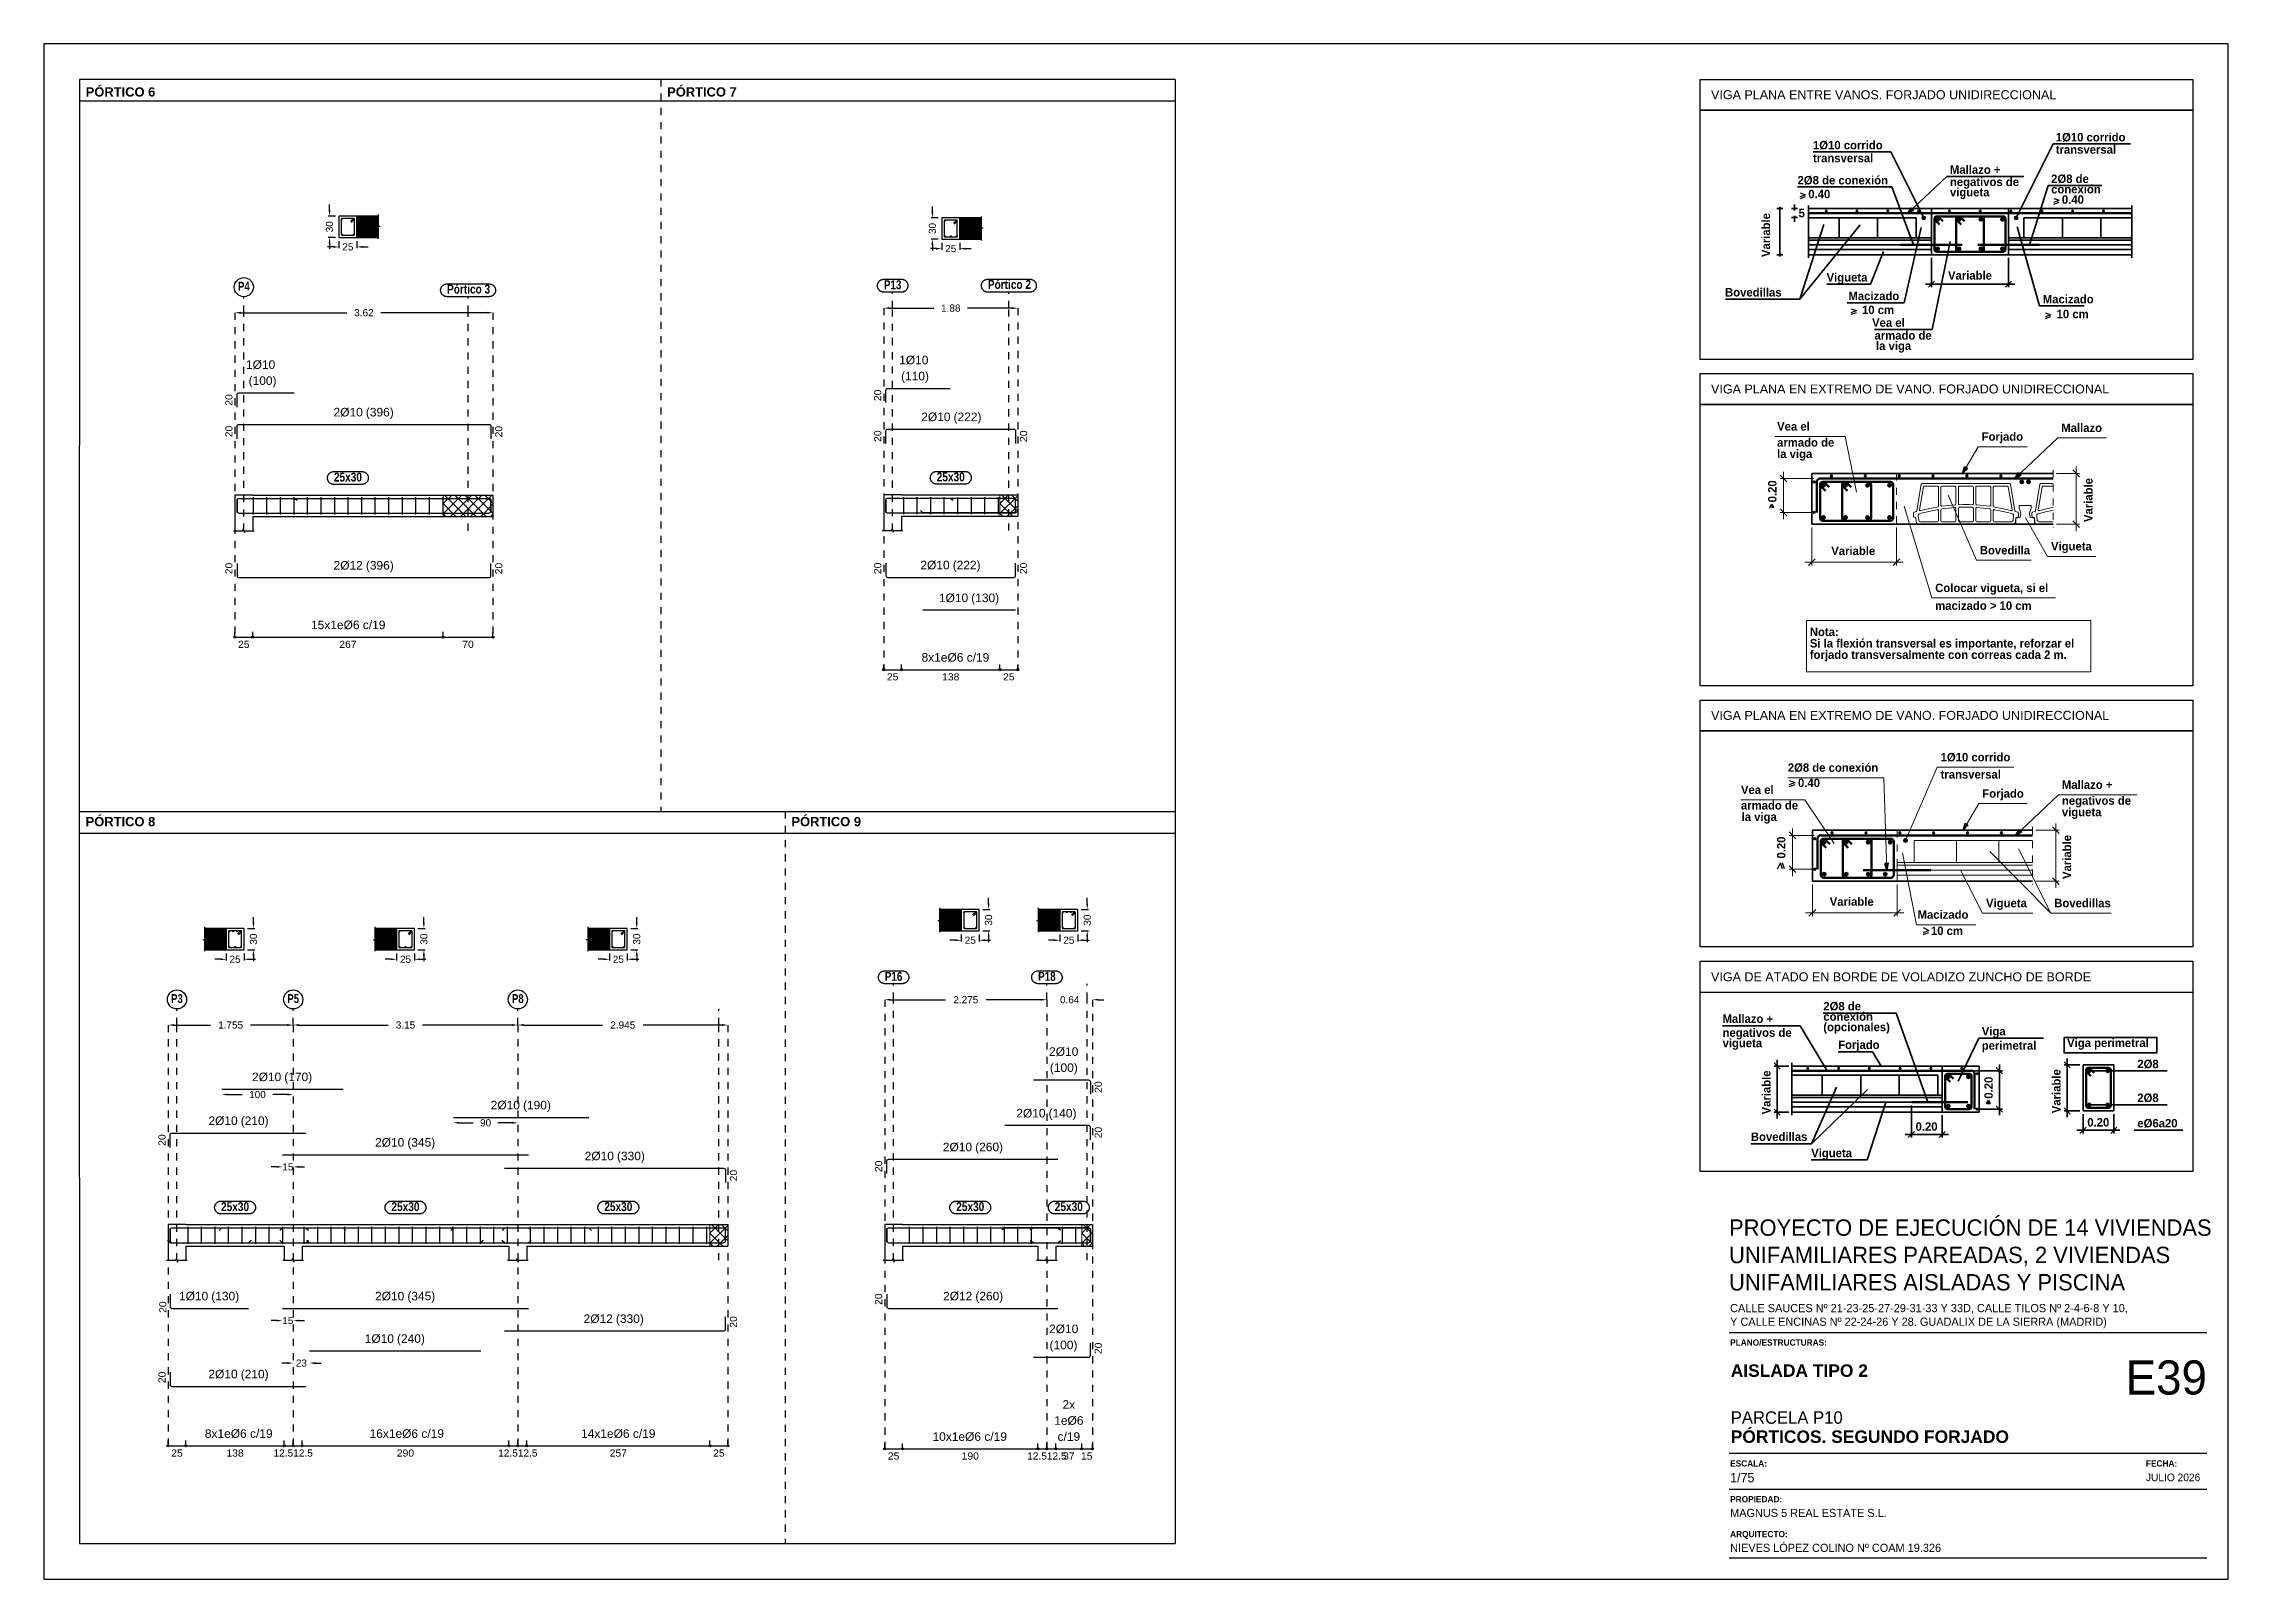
# Model space of a CAD drawing. Extents: x 2455 to 9764, y -806 to 181.
# Drawn here: x 5025.02 to 5055.66, y -582.59 to -561.05 of the extents above; entities that cross this region are included whole.
import ezdxf
from ezdxf.enums import TextEntityAlignment as Align

# ---------------------------------------------------------------- set-up
doc = ezdxf.new("R2010")
doc.units = 0
doc.header["$LTSCALE"] = 0.2
doc.header["$MEASUREMENT"] = 0
for name, pattern in [('CYPE_RAYAPUNTO', [0.4125, 0.2025, -0.105, 0, -0.105]), ('DASHDOT', [1, 0.5, -0.25, 0, -0.25]), ('PUNTOS2', [0.125, 0, -0.125])]:
    doc.linetypes.add(name, pattern=pattern)
doc.layers.get('0').update_dxf_attribs({"linetype": 'CONTINUOUS'})
for name, color, linetype, lineweight in [('0-CYPE1', 2, 'CONTINUOUS', 18), ('0-CYPE2', 4, 'CONTINUOUS', 35), ('0-CYPE3', 5, 'CONTINUOUS', 50), ('0-CYPE4', 6, 'CONTINUOUS', 70), ('0_CYPE4', 6, 'CONTINUOUS', 70), ('VIG_CARAS', 5, 'CONTINUOUS', 9)]:
    doc.layers.add(name, color=color, linetype=linetype, lineweight=lineweight)
doc.layers.add('01_cartela', color=6, linetype='CONTINUOUS', plot=False)
for name, color, linetype in [('01_cotas', 4, 'CONTINUOUS'), ('01_parcela', 7, 'CONTINUOUS'), ('01_primera', 5, 'CONTINUOUS'), ('01_texto cartela', 4, 'CONTINUOUS'), ('07-TEXTOS', 7, 'CONTINUOUS'), ('ALZ_CONT_NUDOS', 5, 'CONTINUOUS'), ('ALZ_CONT_VIG_HORMIGON', 5, 'CONTINUOUS'), ('ALZ_COT_COT_LIN_APOYOS', 120, 'CYPE_RAYAPUNTO'), ('ALZ_REF_REF_REFERENCIA', 3, 'CONTINUOUS'), ('ALZ_REF_TEXTO_REF_NOMBRE', 3, 'CONTINUOUS'), ('ARM_LONGITUDINAL_Ø10', 4, 'CONTINUOUS'), ('ARM_LONGITUDINAL_Ø12', 4, 'CONTINUOUS'), ('ARM_TRANSVERSAL_Ø6', 4, 'CONTINUOUS'), ('CYPECABECERA', 2, 'CONTINUOUS'), ('SEC_CONT_FORJADOS_SECCION', 8, 'CONTINUOUS'), ('SEC_CONT_VIG_HORMIGON_SECCION', 2, 'CONTINUOUS'), ('UNI_CORTANTES', 3, 'CONTINUOUS')]:
    doc.layers.add(name, color=color, linetype=linetype)
doc.styles.add('BERNARDO', font='GOTHICB.TTF')
doc.styles.add('Century Gothic', font='', dxfattribs={"height": 2})
doc.styles.add('Century Gothic_3', font='', dxfattribs={"height": 4.5})
doc.styles.add('Century Gothic_5', font='', dxfattribs={"height": 2.5})
doc.styles.add('Century Gothic_6', font='', dxfattribs={"height": 11})
doc.styles.add('CYPETXT_0.15', font='arial.ttf', dxfattribs={"height": 0.1})
doc.styles.add('Estilo1', font='swissel.ttf')
doc.styles.add('NIEVES2', font='sanss___.ttf')
doc.styles.add('NIEVES3', font='swisseb.ttf')
doc.styles.add('ROMANS', font='romans')
doc.styles.get('Century Gothic').set_extended_font_data('Century Gothic')
doc.styles.get('Century Gothic_3').set_extended_font_data('Century Gothic')
doc.styles.get('Century Gothic_5').set_extended_font_data('Century Gothic')
doc.styles.get('Century Gothic_6').set_extended_font_data('Century Gothic')
doc.dimstyles.new('DECIMAL-50', dxfattribs={"dimtxt": 0.08, "dimasz": 0.15, "dimexe": 0.05, "dimexo": 0.05, "dimgap": 0.09, "dimtad": 0, "dimzin": 0, "dimdsep": 46, "dimtxsty": 'ROMANS', "dimblk": 'DOTSMALL', "dimcen": 0.09, "dimclrt": 7, "dimadec": 0, "dimazin": 0, "dimtfac": 1.38, "dimtix": 1, "dimtofl": 0, "dimtmove": 2, "dimatfit": 3, "dimldrblk": 'OBLIQUE', "dimfxl": 1, "dimtolj": 1, "dimtzin": 0, "dimarcsym": 0})

msp = doc.modelspace()

# ---------------------------------------------------------------- texts
at = {"color": 7, "linetype": 'Continuous', "style": 'Estilo1'}
for s, p in [('VIGA PLANA ENTRE VANOS. FORJADO UNIDIRECCIONAL', (5048.404, -561.829)), ('VIGA PLANA EN EXTREMO DE VANO. FORJADO UNIDIRECCIONAL', (5048.404, -565.956)), ('VIGA PLANA EN EXTREMO DE VANO. FORJADO UNIDIRECCIONAL', (5048.404, -570.533)), ('VIGA DE ATADO EN BORDE DE VOLADIZO ZUNCHO DE BORDE', (5048.404, -574.2))]:
    msp.add_text(s, height=0.12578, dxfattribs=at).set_placement(p)
at = {"layer": '01_texto cartela', "color": 7, "style": 'NIEVES3'}
for s, p in [('PÓRTICO 6', (5025.61, -561.792)), ('PÓRTICO 7', (5033.764, -561.792)), ('PÓRTICO 8', (5025.609, -572.025)), ('PÓRTICO 9', (5035.507, -572.025))]:
    msp.add_text(s, height=0.1297, dxfattribs=at).set_placement(p)
at = {"layer": '01_texto cartela', "color": 5}
for s, insert, char_height, width, attachment_point, style in [('\\PPROYECTO DE EJECUCIÓN DE 14 VIVIENDAS UNIFAMILIARES PAREADAS, 2 VIVIENDAS UNIFAMILIARES AISLADAS Y PISCINA', (5048.657, -577.155), 0.23, 6.82217, 1, 'Century Gothic_3'), ('CALLE SAUCES Nº 21-23-25-27-29-31-33 Y 33D, CALLE TILOS Nº 2-4-6-8 Y 10, \\PY CALLE ENCINAS Nº 22-24-26 Y 28. GUADALIX DE LA SIERRA (MADRID)', (5048.672, -578.725), 0.11455, 9.24681, 1, 'Century Gothic'), ('{\\fCentury Gothic|b1|i0|c0|p34;PLANO/ESTRUCTURAS: }', (5048.672, -579.222), 0.08701, 2.11715, 1, 'Century Gothic'), ('\\pt2.3273;\\PPARCELA P10', (5048.681, -580.407), 0.17455, 7.00908, 7, 'Century Gothic_5'), ('\\pt2.3273;PÓRTICOS. SEGUNDO FORJADO', (5048.681, -580.675), 0.17455, 7.00908, 7, 'NIEVES3'), ('{\\fCentury Gothic|b1|i0|c0|p34;ESCALA: }', (5048.672, -580.917), 0.08701, 2.11715, 1, 'Century Gothic'), ('1/75', (5048.672, -581.095), 0.1309, 2.11715, 1, 'Century Gothic'), ('JULIO 2026', (5054.503, -581.103), 0.1069, 3.50438, 1, 'Century Gothic'), ('{\\fCentury Gothic|b1|i0|c0|p34;FECHA: }', (5054.503, -580.917), 0.08701, 2.11715, 1, 'Century Gothic'), ('{\\fCentury Gothic|b1|i0|c0|p34;PROPIEDAD:}', (5048.672, -581.419), 0.08701, 0.83709, 1, 'Century Gothic'), ('MAGNUS 5 REAL ESTATE S.L.', (5048.672, -581.598), 0.11455, 4.88231, 1, 'Century Gothic'), ('{\\fCentury Gothic|b1|i0|c0|p34;ARQUITECTO:}', (5048.672, -581.908), 0.08701, 0.83709, 1, 'Century Gothic'), ('NIEVES LÓPEZ COLINO Nº COAM 19.326', (5048.672, -582.087), 0.11455, 3.65153, 1, 'Century Gothic')]:
    msp.add_mtext(s, dxfattribs=dict(at, insert=insert, char_height=char_height, width=width, attachment_point=attachment_point, style=style))
at = {"layer": '01_texto cartela', "color": 1}
for s, insert, char_height, width, attachment_point, style in [('AISLADA TIPO 2 ', (5048.681, -579.749), 0.17455, 7.00908, 7, 'NIEVES3'), ('E39', (5055.359, -579.516), 0.4786, 1.04985, 3, 'Century Gothic_6')]:
    msp.add_mtext(s, dxfattribs=dict(at, insert=insert, char_height=char_height, width=width, attachment_point=attachment_point, style=style))
at = {"layer": '07-TEXTOS', "color": 5, "style": 'BERNARDO'}
for s, height, p in [('1%%c10 corrido', 0.11851, (5049.834, -562.568)), ('transversal', 0.11851, (5053.239, -562.629)), ('1%%c10 corrido', 0.11851, (5053.239, -562.457)), ('transversal', 0.11851, (5049.834, -562.749)), ('Mallazo + ', 0.1185, (5051.755, -562.912)), ('2%%c8 de conexión', 0.11851, (5049.618, -563.06)), ('0.40', 0.1185, (5049.768, -563.254)), ('vigueta', 0.1185, (5051.755, -563.228)), ('negativos de', 0.11851, (5051.755, -563.083)), ('2%%c8 de ', 0.1185, (5053.174, -563.04)), ('conexión', 0.1185, (5053.174, -563.186)), ('0.40', 0.1185, (5053.325, -563.331)), ('Vigueta', 0.1185, (5050.025, -564.422)), ('Bovedillas', 0.1185, (5048.601, -564.632)), ('Macizado', 0.1185, (5050.331, -564.683)), ('Macizado', 0.1185, (5053.057, -564.728)), (' 10 cm ', 0.1185, (5050.478, -564.878)), ('Vea el ', 0.1185, (5050.663, -565.057)), (' 10 cm ', 0.1185, (5053.207, -564.936)), ('armado de', 0.1185, (5050.697, -565.236)), ('la viga ', 0.1185, (5050.718, -565.382)), ('Vea el ', 0.1185, (5049.331, -566.512)), ('Forjado', 0.1185, (5052.2, -566.655)), ('Mallazo', 0.1185, (5053.316, -566.532)), ('armado de', 0.1185, (5049.331, -566.737)), ('la viga ', 0.1185, (5049.331, -566.897)), ('Variable', 0.1185, (5050.09, -568.258)), ('Bovedilla', 0.1185, (5052.174, -568.249)), ('Vigueta', 0.1185, (5053.172, -568.193)), ('Colocar vigueta, si el', 0.11851, (5051.548, -568.777)), ('macizado > 10 cm ', 0.11851, (5051.548, -569.026)), ('Nota:', 0.1185, (5049.79, -569.394)), ('forjado transversalmente con correas cada 2 m. ', 0.11851, (5049.79, -569.714)), ('Si la flexión transversal es importante, reforzar el ', 0.11851, (5049.79, -569.554)), ('1%%c10 corrido', 0.11851, (5051.624, -571.151)), ('2%%c8 de conexión', 0.11851, (5049.481, -571.297)), ('0.40', 0.1185, (5049.624, -571.511)), ('transversal', 0.11851, (5051.624, -571.392)), ('Mallazo + ', 0.1185, (5053.325, -571.537)), ('Vea el ', 0.1185, (5048.824, -571.608)), ('armado de', 0.1185, (5048.824, -571.826)), ('Forjado', 0.1185, (5052.209, -571.66)), ('negativos de', 0.11851, (5053.325, -571.76)), ('la viga ', 0.1185, (5048.833, -571.987)), ('vigueta', 0.1185, (5053.325, -571.921)), ('Variable', 0.1185, (5050.069, -573.176)), ('Macizado', 0.1185, (5051.301, -573.358)), ('Vigueta', 0.1185, (5052.261, -573.197)), ('Bovedillas', 0.1185, (5053.218, -573.197)), (' 10 cm ', 0.1185, (5051.444, -573.586)), ('Mallazo + ', 0.1185, (5048.566, -574.819)), ('2%%c8 de ', 0.1185, (5049.979, -574.643)), ('conexión ', 0.1185, (5049.979, -574.789)), ('vigueta', 0.1185, (5048.566, -575.16)), ('negativos de', 0.11851, (5048.566, -575.014)), ('(opcionales)', 0.11851, (5049.979, -574.935)), ('Forjado', 0.1185, (5050.187, -575.184)), ('Viga ', 0.1185, (5052.201, -574.994)), ('perimetral', 0.1185, (5052.201, -575.194)), ('Viga perimetral', 0.11851, (5053.398, -575.157)), ('2%%c8', 0.1185, (5054.383, -575.453)), ('2%%c8', 0.1185, (5054.383, -575.928)), ('0.20', 0.1185, (5051.273, -576.331)), ('0.20', 0.1185, (5053.681, -576.272)), ('e%%c6a20', 0.1185, (5054.383, -576.284)), ('Bovedillas', 0.1185, (5048.963, -576.474)), ('Vigueta', 0.1185, (5049.809, -576.702))]:
    msp.add_text(s, height=height, dxfattribs=at).set_placement(p, align=Align.BOTTOM_LEFT)
for s, p in [('Variable', (5049.268, -564.043)), ('0.20', (5049.358, -567.483)), ('Variable', (5053.79, -567.759)), ('0.20', (5049.483, -572.478)), ('Variable', (5053.49, -572.765)), ('Variable', (5049.274, -576.066)), ('0.20', (5052.391, -575.846)), ('Variable', (5053.341, -576.049))]:
    msp.add_text(s, height=0.1185, rotation=90, dxfattribs=at).set_placement(p, align=Align.BOTTOM_LEFT)
msp.add_text('5', height=0.119, dxfattribs=at).set_placement((5049.676, -563.426), align=Align.MIDDLE_CENTER)
msp.add_text('Variable', height=0.1185, dxfattribs=at).set_placement((5052.036, -564.395), align=Align.BOTTOM_CENTER)
at = {"layer": 'ALZ_REF_TEXTO_REF_NOMBRE', "color": 5, "style": 'BERNARDO'}
for s, width, p, p2 in [('P4', 0.846434, (5027.745, -564.515), (5027.91, -564.515)), ('P13', 0.841304, (5036.804, -564.494), (5037.05, -564.494)), ('25x30', 0.806421, (5029.091, -567.191), (5029.484, -567.191)), ('25x30', 0.806421, (5037.545, -567.188), (5037.938, -567.188)), ('P16', 0.841304, (5036.817, -574.193), (5037.063, -574.193)), ('P18', 0.841304, (5038.967, -574.193), (5039.213, -574.193)), ('P3', 0.846434, (5026.807, -574.504), (5026.972, -574.504)), ('P5', 0.846434, (5028.437, -574.504), (5028.602, -574.504)), ('P8', 0.846434, (5031.587, -574.504), (5031.752, -574.504)), ('25x30', 0.806421, (5027.508, -577.422), (5027.901, -577.422)), ('25x30', 0.806421, (5029.898, -577.422), (5030.291, -577.422)), ('25x30', 0.806421, (5032.883, -577.422), (5033.276, -577.422)), ('25x30', 0.806421, (5037.819, -577.422), (5038.212, -577.422)), ('25x30', 0.806421, (5039.201, -577.422), (5039.594, -577.422))]:
    msp.add_text(s, height=0.125, dxfattribs=dict(at, width=width)).set_placement(p, p2, align=Align.FIT)
at = {"layer": 'ALZ_REF_TEXTO_REF_NOMBRE', "color": 5, "style": 'BERNARDO', "width": 0.846434}
for s, p in [('Pórtico 3', (5030.677, -564.592)), ('Pórtico 2', (5038.262, -564.527))]:
    msp.add_text(s, height=0.125, dxfattribs=at).set_placement(p, align=Align.BOTTOM_LEFT)
at = {"layer": 'UNI_CORTANTES', "color": 4, "style": 'CYPETXT_0.15', "width": 1.042546}
for p, p2 in [((5027.668, -566.128), (5027.668, -565.966)), ((5036.767, -566.064), (5036.767, -565.902)), ((5027.668, -566.57), (5027.668, -566.408)), ((5031.452, -566.572), (5031.452, -566.41)), ((5036.767, -566.636), (5036.767, -566.474)), ((5038.812, -566.637), (5038.812, -566.475)), ((5036.767, -568.489), (5036.767, -568.327)), ((5038.812, -568.49), (5038.812, -568.328)), ((5027.668, -568.491), (5027.668, -568.329)), ((5031.452, -568.492), (5031.452, -568.33)), ((5039.86, -575.764), (5039.86, -575.602)), ((5039.86, -576.402), (5039.86, -576.24)), ((5026.73, -576.507), (5026.73, -576.345)), ((5034.744, -577.005), (5034.744, -576.843)), ((5036.78, -576.875), (5036.78, -576.713)), ((5026.741, -578.85), (5026.741, -578.688)), ((5036.78, -578.739), (5036.78, -578.577)), ((5034.744, -579.057), (5034.744, -578.895)), ((5039.86, -579.428), (5039.86, -579.266)), ((5026.73, -579.835), (5026.73, -579.673))]:
    msp.add_text('20', height=0.1, rotation=90, dxfattribs=at).set_placement(p, p2, align=Align.FIT)
at = {"layer": 'UNI_CORTANTES', "color": 2, "style": 'CYPETXT_0.15'}
for s, width, p, p2 in [('25', 1.042546, (5027.746, -569.524), (5027.908, -569.524)), ('267', 1.042546, (5029.166, -569.524), (5029.409, -569.524)), ('70', 1.042546, (5030.891, -569.524), (5031.053, -569.524)), ('25', 1.042546, (5036.846, -569.98), (5037.008, -569.98)), ('138', 1.042546, (5037.62, -569.98), (5037.863, -569.98)), ('25', 1.042546, (5038.476, -569.98), (5038.638, -569.98)), ('25', 1.042546, (5026.809, -580.865), (5026.971, -580.865)), ('138', 1.042546, (5027.583, -580.865), (5027.826, -580.865)), ('12.5', 1.015093, (5028.244, -580.865), (5028.52, -580.865)), ('12.5', 1.015093, (5028.52, -580.865), (5028.796, -580.865)), ('290', 1.042546, (5029.973, -580.865), (5030.216, -580.865)), ('12.5', 1.015093, (5031.394, -580.865), (5031.67, -580.865)), ('12.5', 1.015093, (5031.67, -580.865), (5031.946, -580.865)), ('257', 1.042546, (5032.958, -580.865), (5033.201, -580.865)), ('25', 1.042546, (5034.409, -580.865), (5034.571, -580.865)), ('25', 1.042546, (5036.859, -580.907), (5037.021, -580.907)), ('190', 1.042546, (5037.894, -580.907), (5038.137, -580.907)), ('12.5', 1.015093, (5038.814, -580.907), (5039.09, -580.907)), ('12.5', 1.015093, (5039.09, -580.907), (5039.366, -580.907)), ('37', 1.042546, (5039.317, -580.907), (5039.479, -580.907)), ('15', 1.042546, (5039.568, -580.907), (5039.73, -580.907))]:
    msp.add_text(s, height=0.1, dxfattribs=dict(at, width=width)).set_placement(p, p2, align=Align.FIT)
at = {"layer": 'VIG_CARAS', "color": 5, "style": 'NIEVES2'}
for s, p in [('1%%c10', (5027.858, -565.647)), ('1%%c10', (5037.018, -565.583)), ('(100)', (5027.895, -565.872)), ('(110)', (5037.045, -565.808)), ('2%%c10', (5029.086, -566.314)), ('(396)', (5029.539, -566.314)), ('2%%c10', (5037.328, -566.38)), ('(222)', (5037.781, -566.38)), ('2%%c12', (5029.086, -568.462)), ('(396)', (5029.539, -568.462)), ('2%%c10', (5037.316, -568.458)), ('(222)', (5037.769, -568.458)), ('1%%c10', (5037.576, -568.918)), ('(130)', (5038.029, -568.918)), ('2%%c10', (5039.121, -575.281)), ('(100)', (5039.132, -575.506)), ('2%%c10', (5027.942, -575.636)), ('(170)', (5028.395, -575.636)), ('2%%c10', (5031.29, -576.032)), ('(190)', (5031.743, -576.032)), ('2%%c10', (5038.661, -576.145)), ('(140)', (5039.114, -576.145)), ('2%%c10', (5027.331, -576.251)), ('(210)', (5027.784, -576.251)), ('2%%c10', (5029.668, -576.554)), ('(345)', (5030.121, -576.554)), ('2%%c10', (5032.608, -576.745)), ('(330)', (5033.061, -576.745)), ('2%%c10', (5037.631, -576.619)), ('(260)', (5038.084, -576.619)), ('1%%c10', (5026.918, -578.71)), ('(130)', (5027.371, -578.71)), ('2%%c10', (5029.668, -578.71)), ('(345)', (5030.121, -578.71)), ('2%%c12', (5037.634, -578.71)), ('(260)', (5038.087, -578.71)), ('2%%c12', (5032.593, -579.027)), ('(330)', (5033.046, -579.027)), ('2%%c10', (5039.121, -579.17)), ('1%%c10', (5029.523, -579.306)), ('(240)', (5029.976, -579.306)), ('(100)', (5039.127, -579.395)), ('2%%c10', (5027.331, -579.803)), ('(210)', (5027.784, -579.803))]:
    msp.add_text(s, height=0.12, dxfattribs=at).set_placement(p, align=Align.BOTTOM_LEFT)
at = {"layer": 'VIG_CARAS', "color": 4, "style": 'NIEVES2'}
for s, p in [('15x1e%%c6 c/19', (5028.77, -569.297)), ('8x1e%%c6 c/19', (5037.332, -569.753)), ('2x', (5039.309, -580.23)), ('8x1e%%c6 c/19', (5027.281, -580.638)), ('16x1e%%c6 c/19', (5029.591, -580.638)), ('14x1e%%c6 c/19', (5032.557, -580.638)), ('10x1e%%c6 c/19', (5037.486, -580.68)), ('1e%%c6', (5039.193, -580.455)), ('c/19', (5039.24, -580.68))]:
    msp.add_text(s, height=0.12, dxfattribs=at).set_placement(p, align=Align.BOTTOM_LEFT)

# ---------------------------------------------------------------- blocks, each defined once
blk = doc.blocks.new('BUBBLE1')
at = {"color": 2, "linetype": 'Continuous'}
for p, q in [((-1.17, 0), (0.5, 0)), ((0, 0.85), (0, -0.85))]:
    blk.add_line(p, q, dxfattribs=at)
at = {"color": 5, "linetype": 'Continuous', "const_width": 0.075}
blk.add_lwpolyline([(-0.47, -0.47), (0.47, 0.47)], dxfattribs=at)
blk = doc.blocks.new('*D884')
at = {"layer": '01_cotas', "color": 0, "lineweight": -2, "transparency": 16777216}
for p, q in [((5029.082, -563.901), (5029.002, -563.901)), ((5029.492, -563.901), (5029.572, -563.901))]:
    blk.add_line(p, q, dxfattribs=at)
at = {"layer": '01_cotas', "color": 0, "linetype": 'PUNTOS2', "lineweight": -2, "transparency": 16777216}
for p, q in [((5029.162, -563.818), (5029.162, -563.951)), ((5029.412, -563.818), (5029.412, -563.951))]:
    blk.add_line(p, q, dxfattribs=at)
at = {"layer": '01_cotas', "color": 0, "transparency": 16777216}
for points in [[(5029.082, -563.887), (5029.082, -563.914), (5029.162, -563.901)], [(5029.492, -563.887), (5029.492, -563.914), (5029.412, -563.901)]]:
    blk.add_solid(points, dxfattribs=at)
at = {"layer": '01_cotas', "color": 5, "transparency": 16777216, "insert": (5029.287, -563.901), "char_height": 0.1, "attachment_point": 5, "style": 'Estilo1'}
blk.add_mtext('\\A1;25', dxfattribs=at)
blk = doc.blocks.new('*D885')
at = {"layer": '01_cotas', "color": 0, "lineweight": -2, "transparency": 16777216}
for p, q in [((5029.029, -563.388), (5029.029, -563.308)), ((5029.029, -563.848), (5029.029, -563.928))]:
    blk.add_line(p, q, dxfattribs=at)
at = {"layer": '01_cotas', "color": 0, "linetype": 'PUNTOS2', "lineweight": -2, "transparency": 16777216}
for p, q in [((5029.112, -563.468), (5028.979, -563.468)), ((5029.112, -563.768), (5028.979, -563.768))]:
    blk.add_line(p, q, dxfattribs=at)
at = {"layer": '01_cotas', "color": 0, "transparency": 16777216}
for points in [[(5029.016, -563.388), (5029.043, -563.388), (5029.029, -563.468)], [(5029.016, -563.848), (5029.043, -563.848), (5029.029, -563.768)]]:
    blk.add_solid(points, dxfattribs=at)
at = {"layer": '01_cotas', "color": 5, "transparency": 16777216, "insert": (5029.029, -563.618), "char_height": 0.1, "attachment_point": 5, "rotation": 90, "style": 'Estilo1'}
blk.add_mtext('\\A1;30', dxfattribs=at)
blk = doc.blocks.new('*D886')
at = {"layer": '01_cotas', "color": 0, "lineweight": -2, "transparency": 16777216}
for p, q in [((5027.782, -564.824), (5029.273, -564.824)), ((5031.242, -564.824), (5029.751, -564.824))]:
    blk.add_line(p, q, dxfattribs=at)
at = {"layer": '01_cotas', "color": 0, "transparency": 16777216}
for points in [[(5027.782, -564.81), (5027.782, -564.837), (5027.702, -564.824)], [(5031.242, -564.81), (5031.242, -564.837), (5031.322, -564.824)]]:
    blk.add_solid(points, dxfattribs=at)
at = {"layer": '01_cotas', "color": 5, "transparency": 16777216, "insert": (5029.512, -564.824), "char_height": 0.1, "attachment_point": 5, "style": 'Estilo1'}
blk.add_mtext('\\A1;3.62', dxfattribs=at)
blk = doc.blocks.new('*D887')
at = {"layer": '01_cotas', "color": 0, "lineweight": -2, "transparency": 16777216}
for p, q in [((5037.537, -563.925), (5037.457, -563.925)), ((5037.947, -563.925), (5038.027, -563.925))]:
    blk.add_line(p, q, dxfattribs=at)
at = {"layer": '01_cotas', "color": 0, "linetype": 'PUNTOS2', "lineweight": -2, "transparency": 16777216}
for p, q in [((5037.617, -563.842), (5037.617, -563.975)), ((5037.867, -563.842), (5037.867, -563.975))]:
    blk.add_line(p, q, dxfattribs=at)
at = {"layer": '01_cotas', "color": 0, "transparency": 16777216}
for points in [[(5037.537, -563.912), (5037.537, -563.939), (5037.617, -563.925)], [(5037.947, -563.912), (5037.947, -563.939), (5037.867, -563.925)]]:
    blk.add_solid(points, dxfattribs=at)
at = {"layer": '01_cotas', "color": 5, "transparency": 16777216, "insert": (5037.742, -563.925), "char_height": 0.1, "attachment_point": 5, "style": 'Estilo1'}
blk.add_mtext('\\A1;25', dxfattribs=at)
blk = doc.blocks.new('*D888')
at = {"layer": '01_cotas', "color": 0, "lineweight": -2, "transparency": 16777216}
for p, q in [((5037.484, -563.412), (5037.484, -563.332)), ((5037.484, -563.872), (5037.484, -563.952))]:
    blk.add_line(p, q, dxfattribs=at)
at = {"layer": '01_cotas', "color": 0, "linetype": 'PUNTOS2', "lineweight": -2, "transparency": 16777216}
for p, q in [((5037.567, -563.492), (5037.434, -563.492)), ((5037.567, -563.792), (5037.434, -563.792))]:
    blk.add_line(p, q, dxfattribs=at)
at = {"layer": '01_cotas', "color": 0, "transparency": 16777216}
for points in [[(5037.471, -563.412), (5037.497, -563.412), (5037.484, -563.492)], [(5037.471, -563.872), (5037.497, -563.872), (5037.484, -563.792)]]:
    blk.add_solid(points, dxfattribs=at)
at = {"layer": '01_cotas', "color": 5, "transparency": 16777216, "insert": (5037.484, -563.642), "char_height": 0.1, "attachment_point": 5, "rotation": 90, "style": 'Estilo1'}
blk.add_mtext('\\A1;30', dxfattribs=at)
blk = doc.blocks.new('*D889')
at = {"layer": '01_cotas', "color": 0, "lineweight": -2, "transparency": 16777216}
for p, q in [((5036.882, -564.759), (5037.506, -564.759)), ((5038.602, -564.759), (5037.978, -564.759))]:
    blk.add_line(p, q, dxfattribs=at)
at = {"layer": '01_cotas', "color": 0, "transparency": 16777216}
for points in [[(5036.882, -564.746), (5036.882, -564.773), (5036.802, -564.759)], [(5038.602, -564.746), (5038.602, -564.773), (5038.682, -564.759)]]:
    blk.add_solid(points, dxfattribs=at)
at = {"layer": '01_cotas', "color": 5, "transparency": 16777216, "insert": (5037.742, -564.759), "char_height": 0.1, "attachment_point": 5, "style": 'Estilo1'}
blk.add_mtext('\\A1;1.88', dxfattribs=at)
blk = doc.blocks.new('*D890')
at = {"layer": '01_cotas', "color": 0, "linetype": 'PUNTOS2', "lineweight": -2, "transparency": 16777216}
for p, q in [((5027.58, -573.808), (5027.58, -573.941)), ((5027.83, -573.808), (5027.83, -573.941))]:
    blk.add_line(p, q, dxfattribs=at)
at = {"layer": '01_cotas', "color": 0, "lineweight": -2, "transparency": 16777216}
for p, q in [((5027.5, -573.891), (5027.42, -573.891)), ((5027.91, -573.891), (5027.99, -573.891))]:
    blk.add_line(p, q, dxfattribs=at)
at = {"layer": '01_cotas', "color": 0, "transparency": 16777216}
for points in [[(5027.5, -573.878), (5027.5, -573.904), (5027.58, -573.891)], [(5027.91, -573.878), (5027.91, -573.904), (5027.83, -573.891)]]:
    blk.add_solid(points, dxfattribs=at)
at = {"layer": '01_cotas', "color": 5, "transparency": 16777216, "insert": (5027.705, -573.891), "char_height": 0.1, "attachment_point": 5, "style": 'Estilo1'}
blk.add_mtext('\\A1;25', dxfattribs=at)
blk = doc.blocks.new('*D891')
at = {"layer": '01_cotas', "color": 0, "linetype": 'PUNTOS2', "lineweight": -2, "transparency": 16777216}
for p, q in [((5027.88, -573.458), (5028.013, -573.458)), ((5027.88, -573.758), (5028.013, -573.758))]:
    blk.add_line(p, q, dxfattribs=at)
at = {"layer": '01_cotas', "color": 0, "lineweight": -2, "transparency": 16777216}
for p, q in [((5027.963, -573.378), (5027.963, -573.298)), ((5027.963, -573.838), (5027.963, -573.918))]:
    blk.add_line(p, q, dxfattribs=at)
at = {"layer": '01_cotas', "color": 0, "transparency": 16777216}
for points in [[(5027.949, -573.378), (5027.976, -573.378), (5027.963, -573.458)], [(5027.949, -573.838), (5027.976, -573.838), (5027.963, -573.758)]]:
    blk.add_solid(points, dxfattribs=at)
at = {"layer": '01_cotas', "color": 5, "transparency": 16777216, "insert": (5027.963, -573.608), "char_height": 0.1, "attachment_point": 5, "rotation": 90, "style": 'Estilo1'}
blk.add_mtext('\\A1;30', dxfattribs=at)
blk = doc.blocks.new('*D892')
at = {"layer": '01_cotas', "color": 0, "linetype": 'PUNTOS2', "lineweight": -2, "transparency": 16777216}
for p, q in [((5029.97, -573.808), (5029.97, -573.941)), ((5030.22, -573.808), (5030.22, -573.941))]:
    blk.add_line(p, q, dxfattribs=at)
at = {"layer": '01_cotas', "color": 0, "lineweight": -2, "transparency": 16777216}
for p, q in [((5029.89, -573.891), (5029.81, -573.891)), ((5030.3, -573.891), (5030.38, -573.891))]:
    blk.add_line(p, q, dxfattribs=at)
at = {"layer": '01_cotas', "color": 0, "transparency": 16777216}
for points in [[(5029.89, -573.878), (5029.89, -573.904), (5029.97, -573.891)], [(5030.3, -573.878), (5030.3, -573.904), (5030.22, -573.891)]]:
    blk.add_solid(points, dxfattribs=at)
at = {"layer": '01_cotas', "color": 5, "transparency": 16777216, "insert": (5030.095, -573.891), "char_height": 0.1, "attachment_point": 5, "style": 'Estilo1'}
blk.add_mtext('\\A1;25', dxfattribs=at)
blk = doc.blocks.new('*D893')
at = {"layer": '01_cotas', "color": 0, "linetype": 'PUNTOS2', "lineweight": -2, "transparency": 16777216}
for p, q in [((5030.27, -573.458), (5030.403, -573.458)), ((5030.27, -573.758), (5030.403, -573.758))]:
    blk.add_line(p, q, dxfattribs=at)
at = {"layer": '01_cotas', "color": 0, "lineweight": -2, "transparency": 16777216}
for p, q in [((5030.353, -573.378), (5030.353, -573.298)), ((5030.353, -573.838), (5030.353, -573.918))]:
    blk.add_line(p, q, dxfattribs=at)
at = {"layer": '01_cotas', "color": 0, "transparency": 16777216}
for points in [[(5030.339, -573.378), (5030.366, -573.378), (5030.353, -573.458)], [(5030.339, -573.838), (5030.366, -573.838), (5030.353, -573.758)]]:
    blk.add_solid(points, dxfattribs=at)
at = {"layer": '01_cotas', "color": 5, "transparency": 16777216, "insert": (5030.353, -573.608), "char_height": 0.1, "attachment_point": 5, "rotation": 90, "style": 'Estilo1'}
blk.add_mtext('\\A1;30', dxfattribs=at)
blk = doc.blocks.new('*D894')
at = {"layer": '01_cotas', "color": 0, "linetype": 'PUNTOS2', "lineweight": -2, "transparency": 16777216}
for p, q in [((5032.955, -573.808), (5032.955, -573.941)), ((5033.205, -573.808), (5033.205, -573.941))]:
    blk.add_line(p, q, dxfattribs=at)
at = {"layer": '01_cotas', "color": 0, "lineweight": -2, "transparency": 16777216}
for p, q in [((5032.875, -573.891), (5032.795, -573.891)), ((5033.285, -573.891), (5033.365, -573.891))]:
    blk.add_line(p, q, dxfattribs=at)
at = {"layer": '01_cotas', "color": 0, "transparency": 16777216}
for points in [[(5032.875, -573.878), (5032.875, -573.904), (5032.955, -573.891)], [(5033.285, -573.878), (5033.285, -573.904), (5033.205, -573.891)]]:
    blk.add_solid(points, dxfattribs=at)
at = {"layer": '01_cotas', "color": 5, "transparency": 16777216, "insert": (5033.08, -573.891), "char_height": 0.1, "attachment_point": 5, "style": 'Estilo1'}
blk.add_mtext('\\A1;25', dxfattribs=at)
blk = doc.blocks.new('*D895')
at = {"layer": '01_cotas', "color": 0, "linetype": 'PUNTOS2', "lineweight": -2, "transparency": 16777216}
for p, q in [((5033.255, -573.458), (5033.388, -573.458)), ((5033.255, -573.758), (5033.388, -573.758))]:
    blk.add_line(p, q, dxfattribs=at)
at = {"layer": '01_cotas', "color": 0, "lineweight": -2, "transparency": 16777216}
for p, q in [((5033.338, -573.378), (5033.338, -573.298)), ((5033.338, -573.838), (5033.338, -573.918))]:
    blk.add_line(p, q, dxfattribs=at)
at = {"layer": '01_cotas', "color": 0, "transparency": 16777216}
for points in [[(5033.324, -573.378), (5033.351, -573.378), (5033.338, -573.458)], [(5033.324, -573.838), (5033.351, -573.838), (5033.338, -573.758)]]:
    blk.add_solid(points, dxfattribs=at)
at = {"layer": '01_cotas', "color": 5, "transparency": 16777216, "insert": (5033.338, -573.608), "char_height": 0.1, "attachment_point": 5, "rotation": 90, "style": 'Estilo1'}
blk.add_mtext('\\A1;30', dxfattribs=at)
blk = doc.blocks.new('*D896')
at = {"layer": '01_cotas', "color": 0, "lineweight": -2, "transparency": 16777216}
for p, q in [((5026.845, -574.813), (5027.361, -574.813)), ((5028.44, -574.813), (5027.923, -574.813))]:
    blk.add_line(p, q, dxfattribs=at)
at = {"layer": '01_cotas', "color": 0, "transparency": 16777216}
for points in [[(5026.845, -574.799), (5026.845, -574.826), (5026.765, -574.813)], [(5028.44, -574.799), (5028.44, -574.826), (5028.52, -574.813)]]:
    blk.add_solid(points, dxfattribs=at)
at = {"layer": '01_cotas', "color": 5, "transparency": 16777216, "insert": (5027.642, -574.813), "char_height": 0.1, "attachment_point": 5, "style": 'Estilo1'}
blk.add_mtext('\\A1;1.755', dxfattribs=at)
blk = doc.blocks.new('*D897')
at = {"layer": '01_cotas', "color": 0, "lineweight": -2, "transparency": 16777216}
for p, q in [((5028.6, -574.813), (5029.854, -574.813)), ((5031.59, -574.813), (5030.335, -574.813))]:
    blk.add_line(p, q, dxfattribs=at)
at = {"layer": '01_cotas', "color": 0, "transparency": 16777216}
for points in [[(5028.6, -574.799), (5028.6, -574.826), (5028.52, -574.813)], [(5031.59, -574.799), (5031.59, -574.826), (5031.67, -574.813)]]:
    blk.add_solid(points, dxfattribs=at)
at = {"layer": '01_cotas', "color": 5, "transparency": 16777216, "insert": (5030.095, -574.813), "char_height": 0.1, "attachment_point": 5, "style": 'Estilo1'}
blk.add_mtext('\\A1;3.15', dxfattribs=at)
blk = doc.blocks.new('*D898')
at = {"layer": '01_cotas', "color": 0, "lineweight": -2, "transparency": 16777216}
for p, q in [((5031.75, -574.813), (5032.857, -574.813)), ((5034.535, -574.813), (5033.427, -574.813))]:
    blk.add_line(p, q, dxfattribs=at)
at = {"layer": '01_cotas', "color": 0, "transparency": 16777216}
for points in [[(5031.75, -574.799), (5031.75, -574.826), (5031.67, -574.813)], [(5034.535, -574.799), (5034.535, -574.826), (5034.615, -574.813)]]:
    blk.add_solid(points, dxfattribs=at)
at = {"layer": '01_cotas', "color": 5, "transparency": 16777216, "insert": (5033.142, -574.813), "char_height": 0.1, "attachment_point": 5, "style": 'Estilo1'}
blk.add_mtext('\\A1;2.945', dxfattribs=at)
blk = doc.blocks.new('*D899')
at = {"layer": '01_cotas', "color": 0, "lineweight": -2, "transparency": 16777216}
for p, q in [((5028.29, -576.802), (5028.21, -576.802)), ((5028.6, -576.802), (5028.68, -576.802))]:
    blk.add_line(p, q, dxfattribs=at)
at = {"layer": '01_cotas', "color": 0, "transparency": 16777216}
for points in [[(5028.29, -576.789), (5028.29, -576.815), (5028.37, -576.802)], [(5028.6, -576.789), (5028.6, -576.815), (5028.52, -576.802)]]:
    blk.add_solid(points, dxfattribs=at)
at = {"layer": '01_cotas', "color": 5, "transparency": 16777216, "insert": (5028.445, -576.802), "char_height": 0.1, "attachment_point": 5, "style": 'Estilo1'}
blk.add_mtext('\\A1;15', dxfattribs=at)
blk = doc.blocks.new('*D900')
at = {"layer": '01_cotas', "color": 0, "lineweight": -2, "transparency": 16777216}
for p, q in [((5028.29, -578.958), (5028.21, -578.958)), ((5028.6, -578.958), (5028.68, -578.958))]:
    blk.add_line(p, q, dxfattribs=at)
at = {"layer": '01_cotas', "color": 0, "transparency": 16777216}
for points in [[(5028.29, -578.945), (5028.29, -578.971), (5028.37, -578.958)], [(5028.6, -578.945), (5028.6, -578.971), (5028.52, -578.958)]]:
    blk.add_solid(points, dxfattribs=at)
at = {"layer": '01_cotas', "color": 5, "transparency": 16777216, "insert": (5028.445, -578.958), "char_height": 0.1, "attachment_point": 5, "style": 'Estilo1'}
blk.add_mtext('\\A1;15', dxfattribs=at)
blk = doc.blocks.new('*D901')
at = {"layer": '01_cotas', "color": 0, "lineweight": -2, "transparency": 16777216}
for p, q in [((5027.599, -575.788), (5027.805, -575.788)), ((5028.44, -575.788), (5028.233, -575.788))]:
    blk.add_line(p, q, dxfattribs=at)
at = {"layer": '01_cotas', "color": 0, "transparency": 16777216}
for points in [[(5027.599, -575.774), (5027.599, -575.801), (5027.519, -575.788)], [(5028.44, -575.774), (5028.44, -575.801), (5028.52, -575.788)]]:
    blk.add_solid(points, dxfattribs=at)
at = {"layer": '01_cotas', "color": 5, "transparency": 16777216, "insert": (5028.019, -575.788), "char_height": 0.1, "attachment_point": 5, "style": 'Estilo1'}
blk.add_mtext('\\A1;100', dxfattribs=at)
blk = doc.blocks.new('*D902')
at = {"layer": '01_cotas', "color": 0, "lineweight": -2, "transparency": 16777216}
for p, q in [((5030.846, -576.184), (5031.045, -576.184)), ((5031.59, -576.184), (5031.391, -576.184))]:
    blk.add_line(p, q, dxfattribs=at)
at = {"layer": '01_cotas', "color": 0, "transparency": 16777216}
for points in [[(5030.846, -576.17), (5030.846, -576.197), (5030.766, -576.184)], [(5031.59, -576.17), (5031.59, -576.197), (5031.67, -576.184)]]:
    blk.add_solid(points, dxfattribs=at)
at = {"layer": '01_cotas', "color": 5, "transparency": 16777216, "insert": (5031.218, -576.184), "char_height": 0.1, "attachment_point": 5, "style": 'Estilo1'}
blk.add_mtext('\\A1;90', dxfattribs=at)
blk = doc.blocks.new('*D903')
at = {"layer": '01_cotas', "color": 0, "lineweight": -2, "transparency": 16777216}
for p, q in [((5028.44, -579.554), (5028.36, -579.554)), ((5028.83, -579.554), (5028.91, -579.554))]:
    blk.add_line(p, q, dxfattribs=at)
at = {"layer": '01_cotas', "color": 0, "transparency": 16777216}
for points in [[(5028.44, -579.54), (5028.44, -579.567), (5028.52, -579.554)], [(5028.83, -579.54), (5028.83, -579.567), (5028.75, -579.554)]]:
    blk.add_solid(points, dxfattribs=at)
at = {"layer": '01_cotas', "color": 5, "transparency": 16777216, "insert": (5028.635, -579.554), "char_height": 0.1, "attachment_point": 5, "style": 'Estilo1'}
blk.add_mtext('\\A1;23', dxfattribs=at)
blk = doc.blocks.new('*D904')
at = {"layer": '01_cotas', "color": 0, "linetype": 'PUNTOS2', "lineweight": -2, "transparency": 16777216}
for p, q in [((5037.89, -573.541), (5037.89, -573.674)), ((5038.14, -573.541), (5038.14, -573.674))]:
    blk.add_line(p, q, dxfattribs=at)
at = {"layer": '01_cotas', "color": 0, "lineweight": -2, "transparency": 16777216}
for p, q in [((5037.81, -573.624), (5037.73, -573.624)), ((5038.22, -573.624), (5038.3, -573.624))]:
    blk.add_line(p, q, dxfattribs=at)
at = {"layer": '01_cotas', "color": 0, "transparency": 16777216}
for points in [[(5037.81, -573.611), (5037.81, -573.637), (5037.89, -573.624)], [(5038.22, -573.611), (5038.22, -573.637), (5038.14, -573.624)]]:
    blk.add_solid(points, dxfattribs=at)
at = {"layer": '01_cotas', "color": 5, "transparency": 16777216, "insert": (5038.015, -573.624), "char_height": 0.1, "attachment_point": 5, "style": 'Estilo1'}
blk.add_mtext('\\A1;25', dxfattribs=at)
blk = doc.blocks.new('*D905')
at = {"layer": '01_cotas', "color": 0, "linetype": 'PUNTOS2', "lineweight": -2, "transparency": 16777216}
for p, q in [((5038.19, -573.191), (5038.323, -573.191)), ((5038.19, -573.491), (5038.323, -573.491))]:
    blk.add_line(p, q, dxfattribs=at)
at = {"layer": '01_cotas', "color": 0, "lineweight": -2, "transparency": 16777216}
for p, q in [((5038.273, -573.111), (5038.273, -573.031)), ((5038.273, -573.571), (5038.273, -573.651))]:
    blk.add_line(p, q, dxfattribs=at)
at = {"layer": '01_cotas', "color": 0, "transparency": 16777216}
for points in [[(5038.26, -573.111), (5038.286, -573.111), (5038.273, -573.191)], [(5038.26, -573.571), (5038.286, -573.571), (5038.273, -573.491)]]:
    blk.add_solid(points, dxfattribs=at)
at = {"layer": '01_cotas', "color": 5, "transparency": 16777216, "insert": (5038.273, -573.341), "char_height": 0.1, "attachment_point": 5, "rotation": 90, "style": 'Estilo1'}
blk.add_mtext('\\A1;30', dxfattribs=at)
blk = doc.blocks.new('*D906')
at = {"layer": '01_cotas', "color": 0, "linetype": 'PUNTOS2', "lineweight": -2, "transparency": 16777216}
for p, q in [((5039.273, -573.541), (5039.273, -573.674)), ((5039.523, -573.541), (5039.523, -573.674))]:
    blk.add_line(p, q, dxfattribs=at)
at = {"layer": '01_cotas', "color": 0, "lineweight": -2, "transparency": 16777216}
for p, q in [((5039.193, -573.624), (5039.113, -573.624)), ((5039.603, -573.624), (5039.683, -573.624))]:
    blk.add_line(p, q, dxfattribs=at)
at = {"layer": '01_cotas', "color": 0, "transparency": 16777216}
for points in [[(5039.193, -573.611), (5039.193, -573.637), (5039.273, -573.624)], [(5039.603, -573.611), (5039.603, -573.637), (5039.523, -573.624)]]:
    blk.add_solid(points, dxfattribs=at)
at = {"layer": '01_cotas', "color": 5, "transparency": 16777216, "insert": (5039.398, -573.624), "char_height": 0.1, "attachment_point": 5, "style": 'Estilo1'}
blk.add_mtext('\\A1;25', dxfattribs=at)
blk = doc.blocks.new('*D907')
at = {"layer": '01_cotas', "color": 0, "linetype": 'PUNTOS2', "lineweight": -2, "transparency": 16777216}
for p, q in [((5039.573, -573.191), (5039.706, -573.191)), ((5039.573, -573.491), (5039.706, -573.491))]:
    blk.add_line(p, q, dxfattribs=at)
at = {"layer": '01_cotas', "color": 0, "lineweight": -2, "transparency": 16777216}
for p, q in [((5039.656, -573.111), (5039.656, -573.031)), ((5039.656, -573.571), (5039.656, -573.651))]:
    blk.add_line(p, q, dxfattribs=at)
at = {"layer": '01_cotas', "color": 0, "transparency": 16777216}
for points in [[(5039.642, -573.111), (5039.669, -573.111), (5039.656, -573.191)], [(5039.642, -573.571), (5039.669, -573.571), (5039.656, -573.491)]]:
    blk.add_solid(points, dxfattribs=at)
at = {"layer": '01_cotas', "color": 5, "transparency": 16777216, "insert": (5039.656, -573.341), "char_height": 0.1, "attachment_point": 5, "rotation": 90, "style": 'Estilo1'}
blk.add_mtext('\\A1;30', dxfattribs=at)
blk = doc.blocks.new('*D908')
at = {"layer": '01_cotas', "color": 0, "lineweight": -2, "transparency": 16777216}
for p, q in [((5036.895, -574.458), (5037.668, -574.458)), ((5039.01, -574.458), (5038.238, -574.458))]:
    blk.add_line(p, q, dxfattribs=at)
at = {"layer": '01_cotas', "color": 0, "transparency": 16777216}
for points in [[(5036.895, -574.445), (5036.895, -574.471), (5036.815, -574.458)], [(5039.01, -574.445), (5039.01, -574.471), (5039.09, -574.458)]]:
    blk.add_solid(points, dxfattribs=at)
at = {"layer": '01_cotas', "color": 5, "transparency": 16777216, "insert": (5037.953, -574.458), "char_height": 0.1, "attachment_point": 5, "style": 'Estilo1'}
blk.add_mtext('\\A1;2.275', dxfattribs=at)
blk = doc.blocks.new('*D909')
at = {"layer": '01_cotas', "color": 0, "lineweight": -2, "transparency": 16777216}
for p, q in [((5039.01, -574.458), (5038.93, -574.458)), ((5039.81, -574.458), (5039.89, -574.458))]:
    blk.add_line(p, q, dxfattribs=at)
at = {"layer": '01_cotas', "color": 0, "transparency": 16777216}
for points in [[(5039.01, -574.445), (5039.01, -574.471), (5039.09, -574.458)], [(5039.81, -574.445), (5039.81, -574.471), (5039.73, -574.458)]]:
    blk.add_solid(points, dxfattribs=at)
at = {"layer": '01_cotas', "color": 5, "transparency": 16777216, "insert": (5039.41, -574.458), "char_height": 0.1, "attachment_point": 5, "style": 'Estilo1'}
blk.add_mtext('\\A1;0.64', dxfattribs=at)

# ---------------------------------------------------------------- dimensions: what is measured, and where the dimension line sits
at = {"layer": '01_cotas', "color": 2}
for p1, p2, distance, text, picture, middle in [((5029.162, -563.768), (5029.162, -563.468), 0.133, '30', '*D885', (5029.029, -563.618)), ((5037.617, -563.792), (5037.617, -563.492), 0.133, '30', '*D888', (5037.484, -563.642)), ((5029.162, -563.768), (5029.412, -563.768), -0.133, '25', '*D884', (5029.287, -563.901)), ((5037.617, -563.792), (5037.867, -563.792), -0.133, '25', '*D887', (5037.742, -563.925)), ((5031.322, -564.824), (5027.702, -564.824), 0, '3.62', '*D886', (5029.512, -564.824)), ((5038.682, -564.759), (5036.802, -564.759), 0, '1.88', '*D889', (5037.742, -564.759)), ((5038.14, -573.491), (5038.14, -573.191), -0.133, '30', '*D905', (5038.273, -573.341)), ((5039.523, -573.491), (5039.523, -573.191), -0.133, '30', '*D907', (5039.656, -573.341)), ((5027.83, -573.758), (5027.83, -573.458), -0.133, '30', '*D891', (5027.963, -573.608)), ((5030.22, -573.758), (5030.22, -573.458), -0.133, '30', '*D893', (5030.353, -573.608)), ((5033.205, -573.758), (5033.205, -573.458), -0.133, '30', '*D895', (5033.338, -573.608)), ((5037.89, -573.491), (5038.14, -573.491), -0.133, '25', '*D904', (5038.015, -573.624)), ((5039.273, -573.491), (5039.523, -573.491), -0.133, '25', '*D906', (5039.398, -573.624)), ((5027.58, -573.758), (5027.83, -573.758), -0.133, '25', '*D890', (5027.705, -573.891)), ((5029.97, -573.758), (5030.22, -573.758), -0.133, '25', '*D892', (5030.095, -573.891)), ((5032.955, -573.758), (5033.205, -573.758), -0.133, '25', '*D894', (5033.08, -573.891)), ((5039.09, -574.458), (5036.815, -574.458), 0, '2.275', '*D908', (5037.953, -574.458)), ((5039.73, -574.458), (5039.09, -574.458), 0, '0.64', '*D909', (5039.41, -574.458)), ((5028.52, -574.813), (5026.765, -574.813), 0, '1.755', '*D896', (5027.642, -574.813)), ((5031.67, -574.813), (5028.52, -574.813), 0, '3.15', '*D897', (5030.095, -574.813)), ((5034.615, -574.813), (5031.67, -574.813), 0, '2.945', '*D898', (5033.142, -574.813)), ((5027.519, -575.788), (5028.52, -575.788), 0, '100', '*D901', (5028.019, -575.788)), ((5030.766, -576.184), (5031.67, -576.184), 0, '90', '*D902', (5031.218, -576.184)), ((5028.37, -576.802), (5028.52, -576.802), 0, '15', '*D899', (5028.445, -576.802)), ((5028.37, -578.958), (5028.52, -578.958), 0, '15', '*D900', (5028.445, -578.958)), ((5028.52, -579.554), (5028.75, -579.554), 0, '23', '*D903', (5028.635, -579.554))]:
    dim = msp.add_aligned_dim(p1=p1, p2=p2, distance=distance, text=text, dimstyle='DECIMAL-50', override={"dimtxt": 0.1, "dimasz": 0.08, "dimtxsty": 'Estilo1', "dimsah": 1, "dimclrt": 5, "dimfxl": 0.09, "dimarcsym": 2}, dxfattribs=at)
    dim.commit()
    dim.dimension.update_dxf_attribs({"geometry": picture, "text_midpoint": middle})

# ---------------------------------------------------------------- hatches: boundary and pattern name
at = {"layer": '0-CYPE2', "linetype": 'Continuous'}
h = msp.add_hatch(color=256, dxfattribs=at)
edge = h.paths.add_edge_path(flags=0)
edge.add_arc((5050.02, -563.396), 0.0108, 0, 360, ccw=False)
h = msp.add_hatch(color=256, dxfattribs=at)
edge = h.paths.add_edge_path(flags=0)
edge.add_arc((5050.452, -563.396), 0.0108, 0, 360, ccw=False)
h = msp.add_hatch(color=256, dxfattribs=at)
edge = h.paths.add_edge_path(flags=0)
edge.add_arc((5050.884, -563.396), 0.0108, 0, 360, ccw=False)
msp.add_hatch(color=256, dxfattribs=at).paths.add_polyline_path([(5051.212, -563.354), (5051.164, -563.429), (5051.242, -563.385)], flags=0)
h = msp.add_hatch(color=256, dxfattribs=at)
edge = h.paths.add_edge_path(flags=0)
edge.add_arc((5051.316, -563.396), 0.0108, 0, 360, ccw=False)
h = msp.add_hatch(color=256, dxfattribs=at)
edge = h.paths.add_edge_path(flags=0)
edge.add_arc((5051.748, -563.396), 0.0108, 0, 360, ccw=False)
h = msp.add_hatch(color=256, dxfattribs=at)
edge = h.paths.add_edge_path(flags=0)
edge.add_arc((5052.18, -563.396), 0.0108, 0, 360, ccw=False)
h = msp.add_hatch(color=256, dxfattribs=at)
edge = h.paths.add_edge_path(flags=0)
edge.add_arc((5052.612, -563.396), 0.0108, 0, 360, ccw=False)
h = msp.add_hatch(color=256, dxfattribs=at)
edge = h.paths.add_edge_path(flags=0)
edge.add_arc((5053.044, -563.396), 0.0108, 0, 360, ccw=False)
h = msp.add_hatch(color=256, dxfattribs=at)
edge = h.paths.add_edge_path(flags=0)
edge.add_arc((5053.476, -563.396), 0.0108, 0, 360, ccw=False)
h = msp.add_hatch(color=256, dxfattribs=at)
edge = h.paths.add_edge_path(flags=0)
edge.add_arc((5053.908, -563.396), 0.0108, 0, 360, ccw=False)
h = msp.add_hatch(color=256, dxfattribs=at)
edge = h.paths.add_edge_path(flags=0)
edge.add_arc((5051.388, -563.494), 0.0216, 0, 360, ccw=False)
h = msp.add_hatch(color=256, dxfattribs=at)
edge = h.paths.add_edge_path(flags=0)
edge.add_arc((5051.583, -563.515), 0.0216, 0, 360, ccw=False)
h = msp.add_hatch(color=256, dxfattribs=at)
edge = h.paths.add_edge_path(flags=0)
edge.add_arc((5051.885, -563.515), 0.0216, 0, 360, ccw=False)
h = msp.add_hatch(color=256, dxfattribs=at)
edge = h.paths.add_edge_path(flags=0)
edge.add_arc((5052.188, -563.515), 0.0216, 0, 360, ccw=False)
h = msp.add_hatch(color=256, dxfattribs=at)
edge = h.paths.add_edge_path(flags=0)
edge.add_arc((5052.49, -563.515), 0.0216, 0, 360, ccw=False)
h = msp.add_hatch(color=256, dxfattribs=at)
edge = h.paths.add_edge_path(flags=0)
edge.add_arc((5052.684, -563.494), 0.0216, 0, 360, ccw=False)
h = msp.add_hatch(color=256, dxfattribs=at)
edge = h.paths.add_edge_path(flags=0)
edge.add_arc((5051.583, -563.926), 0.0216, 0, 360, ccw=False)
h = msp.add_hatch(color=256, dxfattribs=at)
edge = h.paths.add_edge_path(flags=0)
edge.add_arc((5051.885, -563.926), 0.0216, 0, 360, ccw=False)
h = msp.add_hatch(color=256, dxfattribs=at)
edge = h.paths.add_edge_path(flags=0)
edge.add_arc((5052.188, -563.926), 0.0216, 0, 360, ccw=False)
h = msp.add_hatch(color=256, dxfattribs=at)
edge = h.paths.add_edge_path(flags=0)
edge.add_arc((5052.49, -563.926), 0.0216, 0, 360, ccw=False)
at = {"layer": '0-CYPE2'}
h = msp.add_hatch(color=256, dxfattribs=at)
edge = h.paths.add_edge_path()
edge.add_arc((5050.093, -567.112), 0.0119, 0, 360)
h = msp.add_hatch(color=256, dxfattribs=at)
edge = h.paths.add_edge_path()
edge.add_arc((5050.568, -567.112), 0.0119, 0, 360)
h = msp.add_hatch(color=256, dxfattribs=at)
edge = h.paths.add_edge_path()
edge.add_arc((5051.043, -567.112), 0.0119, 0, 360)
h = msp.add_hatch(color=256, dxfattribs=at)
edge = h.paths.add_edge_path()
edge.add_arc((5051.518, -567.112), 0.0119, 0, 360)
for points in [[(5051.958, -566.983), (5051.93, -567.077), (5051.999, -567.007)], [(5052.718, -567.066), (5052.665, -567.148), (5052.751, -567.1)], [(5051.967, -571.988), (5051.939, -572.081), (5052.008, -572.012)], [(5052.727, -572.07), (5052.674, -572.153), (5052.76, -572.105)], [(5050.843, -572.546), (5050.87, -572.64), (5050.89, -572.544)]]:
    msp.add_hatch(color=256, dxfattribs=at).paths.add_polyline_path(points)
h = msp.add_hatch(color=256, dxfattribs=at)
edge = h.paths.add_edge_path()
edge.add_arc((5051.993, -567.112), 0.0119, 0, 360)
h = msp.add_hatch(color=256, dxfattribs=at)
edge = h.paths.add_edge_path()
edge.add_arc((5052.469, -567.112), 0.0119, 0, 360)
h = msp.add_hatch(color=256, dxfattribs=at)
edge = h.paths.add_edge_path()
edge.add_arc((5049.852, -567.196), 0.0119, 0, 360)
h = msp.add_hatch(color=256, dxfattribs=at)
edge = h.paths.add_edge_path()
edge.add_arc((5049.982, -567.243), 0.0238, 0, 360)
h = msp.add_hatch(color=256, dxfattribs=at)
edge = h.paths.add_edge_path()
edge.add_arc((5050.291, -567.243), 0.0238, 0, 360)
h = msp.add_hatch(color=256, dxfattribs=at)
edge = h.paths.add_edge_path()
edge.add_arc((5050.6, -567.243), 0.0238, 0, 360)
h = msp.add_hatch(color=256, dxfattribs=at)
edge = h.paths.add_edge_path()
edge.add_arc((5050.909, -567.243), 0.0238, 0, 360)
h = msp.add_hatch(color=256, dxfattribs=at)
edge = h.paths.add_edge_path()
edge.add_arc((5052.762, -567.196), 0.0238, 0, 360)
h = msp.add_hatch(color=256, dxfattribs=at)
edge = h.paths.add_edge_path()
edge.add_arc((5052.857, -567.196), 0.0238, 0, 360)
h = msp.add_hatch(color=256, dxfattribs=at)
edge = h.paths.add_edge_path()
edge.add_arc((5049.852, -567.623), 0.0119, 0, 360)
h = msp.add_hatch(color=256, dxfattribs=at)
edge = h.paths.add_edge_path()
edge.add_arc((5049.982, -567.695), 0.0238, 0, 360)
h = msp.add_hatch(color=256, dxfattribs=at)
edge = h.paths.add_edge_path()
edge.add_arc((5050.291, -567.695), 0.0238, 0, 360)
h = msp.add_hatch(color=256, dxfattribs=at)
edge = h.paths.add_edge_path()
edge.add_arc((5050.6, -567.695), 0.0238, 0, 360)
h = msp.add_hatch(color=256, dxfattribs=at)
edge = h.paths.add_edge_path()
edge.add_arc((5050.909, -567.695), 0.0238, 0, 360)
h = msp.add_hatch(color=256, dxfattribs=at)
edge = h.paths.add_edge_path()
edge.add_arc((5049.861, -572.2), 0.0119, 0, 360)
h = msp.add_hatch(color=256, dxfattribs=at)
edge = h.paths.add_edge_path()
edge.add_arc((5049.991, -572.248), 0.0238, 0, 360)
h = msp.add_hatch(color=256, dxfattribs=at)
edge = h.paths.add_edge_path()
edge.add_arc((5050.102, -572.117), 0.0119, 0, 360)
h = msp.add_hatch(color=256, dxfattribs=at)
edge = h.paths.add_edge_path()
edge.add_arc((5050.3, -572.248), 0.0238, 0, 360)
h = msp.add_hatch(color=256, dxfattribs=at)
edge = h.paths.add_edge_path()
edge.add_arc((5050.577, -572.117), 0.0119, 0, 360)
h = msp.add_hatch(color=256, dxfattribs=at)
edge = h.paths.add_edge_path()
edge.add_arc((5050.609, -572.248), 0.0238, 0, 360)
h = msp.add_hatch(color=256, dxfattribs=at)
edge = h.paths.add_edge_path()
edge.add_arc((5050.918, -572.248), 0.0238, 0, 360)
h = msp.add_hatch(color=256, dxfattribs=at)
edge = h.paths.add_edge_path()
edge.add_arc((5051.052, -572.117), 0.0119, 0, 360)
h = msp.add_hatch(color=256, dxfattribs=at)
edge = h.paths.add_edge_path()
edge.add_arc((5051.132, -572.224), 0.0238, 0, 360)
h = msp.add_hatch(color=256, dxfattribs=at)
edge = h.paths.add_edge_path()
edge.add_arc((5051.527, -572.117), 0.0119, 0, 360)
h = msp.add_hatch(color=256, dxfattribs=at)
edge = h.paths.add_edge_path()
edge.add_arc((5052.002, -572.117), 0.0119, 0, 360)
h = msp.add_hatch(color=256, dxfattribs=at)
edge = h.paths.add_edge_path()
edge.add_arc((5052.478, -572.117), 0.0119, 0, 360)
h = msp.add_hatch(color=256, dxfattribs=at)
edge = h.paths.add_edge_path()
edge.add_arc((5049.861, -572.628), 0.0119, 0, 360)
h = msp.add_hatch(color=256, dxfattribs=at)
edge = h.paths.add_edge_path()
edge.add_arc((5049.991, -572.699), 0.0238, 0, 360)
h = msp.add_hatch(color=256, dxfattribs=at)
edge = h.paths.add_edge_path()
edge.add_arc((5050.3, -572.699), 0.0238, 0, 360)
h = msp.add_hatch(color=256, dxfattribs=at)
edge = h.paths.add_edge_path()
edge.add_arc((5050.609, -572.699), 0.0238, 0, 360)
h = msp.add_hatch(color=256, dxfattribs=at)
edge = h.paths.add_edge_path()
edge.add_arc((5050.847, -572.699), 0.0238, 0, 360)
h = msp.add_hatch(color=256, dxfattribs=at)
edge = h.paths.add_edge_path()
edge.add_arc((5049.761, -575.42), 0.0108, 0, 360)
h = msp.add_hatch(color=256, dxfattribs=at)
edge = h.paths.add_edge_path()
edge.add_arc((5050.193, -575.42), 0.0108, 0, 360)
h = msp.add_hatch(color=256, dxfattribs=at)
edge = h.paths.add_edge_path()
edge.add_arc((5050.625, -575.42), 0.0108, 0, 360)
h = msp.add_hatch(color=256, dxfattribs=at)
edge = h.paths.add_edge_path()
edge.add_arc((5051.057, -575.42), 0.0108, 0, 360)
h = msp.add_hatch(color=256, dxfattribs=at)
edge = h.paths.add_edge_path()
edge.add_arc((5051.489, -575.42), 0.0108, 0, 360)
h = msp.add_hatch(color=256, dxfattribs=at)
edge = h.paths.add_edge_path()
edge.add_arc((5051.733, -575.539), 0.0216, 0, 360)
h = msp.add_hatch(color=256, dxfattribs=at)
edge = h.paths.add_edge_path()
edge.add_arc((5051.921, -575.42), 0.0108, 0, 360)
h = msp.add_hatch(color=256, dxfattribs=at)
edge = h.paths.add_edge_path()
edge.add_arc((5052.014, -575.539), 0.0216, 0, 360)
h = msp.add_hatch(color=256, dxfattribs=at)
edge = h.paths.add_edge_path()
edge.add_arc((5052.133, -575.496), 0.0108, 0, 360)
h = msp.add_hatch(color=256, dxfattribs=at)
edge = h.paths.add_edge_path()
edge.add_arc((5053.707, -575.456), 0.0216, 0, 360)
h = msp.add_hatch(color=256, dxfattribs=at)
edge = h.paths.add_edge_path()
edge.add_arc((5053.966, -575.456), 0.0216, 0, 360)
h = msp.add_hatch(color=256, dxfattribs=at)
edge = h.paths.add_edge_path()
edge.add_arc((5051.733, -575.949), 0.0216, 0, 360)
h = msp.add_hatch(color=256, dxfattribs=at)
edge = h.paths.add_edge_path()
edge.add_arc((5052.014, -575.949), 0.0216, 0, 360)
h = msp.add_hatch(color=256, dxfattribs=at)
edge = h.paths.add_edge_path()
edge.add_arc((5052.133, -575.993), 0.0108, 0, 360)
h = msp.add_hatch(color=256, dxfattribs=at)
edge = h.paths.add_edge_path()
edge.add_arc((5053.707, -575.932), 0.0216, 0, 360)
h = msp.add_hatch(color=256, dxfattribs=at)
edge = h.paths.add_edge_path()
edge.add_arc((5053.966, -575.932), 0.0216, 0, 360)
at = {"layer": 'SEC_CONT_FORJADOS_SECCION', "true_color": 0xdad7d3}
for points in [[(5029.712, -563.468), (5029.412, -563.468), (5029.412, -563.768), (5029.712, -563.768)], [(5038.167, -563.492), (5037.867, -563.492), (5037.867, -563.792), (5038.167, -563.792)], [(5037.59, -573.491), (5037.89, -573.491), (5037.89, -573.191), (5037.59, -573.191)], [(5038.973, -573.491), (5039.273, -573.491), (5039.273, -573.191), (5038.973, -573.191)], [(5027.28, -573.758), (5027.58, -573.758), (5027.58, -573.458), (5027.28, -573.458)], [(5029.67, -573.758), (5029.97, -573.758), (5029.97, -573.458), (5029.67, -573.458)], [(5032.655, -573.758), (5032.955, -573.758), (5032.955, -573.458), (5032.655, -573.458)]]:
    msp.add_hatch(color=254, dxfattribs=at).paths.add_polyline_path(points)

# ---------------------------------------------------------------- linework, layer by layer
at = {"color": 7, "linetype": 'Continuous'}
for points in [[(5048.25, -561.551), (5055.159, -561.551), (5055.159, -561.982), (5048.25, -561.982)], [(5048.25, -565.678), (5055.159, -565.678), (5055.159, -566.109), (5048.25, -566.109)], [(5048.25, -570.255), (5055.159, -570.255), (5055.159, -570.686), (5048.25, -570.686)]]:
    msp.add_lwpolyline(points, close=True, dxfattribs=at)
at = {"layer": '0-CYPE1'}
for p, q in [((5049.301, -566.56), (5050.287, -566.56)), ((5050.287, -566.56), (5050.444, -567.339)), ((5052.153, -566.703), (5051.93, -567.077)), ((5052.153, -566.703), (5052.838, -566.703)), ((5053.268, -566.58), (5052.665, -567.148)), ((5053.268, -566.58), (5053.95, -566.58)), ((5049.469, -567.196), (5049.374, -567.101)), ((5049.421, -567.196), (5049.421, -567.053)), ((5053.249, -567.077), (5053.574, -567.077)), ((5053.574, -567.124), (5053.479, -567.029)), ((5053.527, -567.124), (5053.527, -566.982)), ((5053.527, -567.79), (5053.527, -567.077)), ((5049.84, -567.148), (5049.374, -567.148)), ((5049.421, -567.623), (5049.421, -567.148)), ((5051.353, -567.229), (5051.29, -567.604)), ((5051.329, -567.586), (5051.383, -567.265)), ((5052.592, -567.219), (5051.365, -567.219)), ((5051.395, -567.255), (5051.582, -567.255)), ((5051.594, -567.267), (5051.594, -567.536)), ((5051.629, -567.525), (5051.629, -567.267)), ((5051.641, -567.255), (5051.826, -567.255)), ((5051.73, -567.381), (5052.127, -568.296)), ((5051.838, -567.267), (5051.838, -567.509)), ((5051.874, -567.267), (5051.874, -567.505)), ((5052.071, -567.255), (5051.886, -567.255)), ((5052.083, -567.505), (5052.083, -567.267)), ((5052.118, -567.267), (5052.118, -567.509)), ((5052.315, -567.255), (5052.13, -567.255)), ((5052.327, -567.525), (5052.327, -567.267)), ((5052.363, -567.267), (5052.363, -567.536)), ((5052.561, -567.255), (5052.375, -567.255)), ((5052.627, -567.586), (5052.573, -567.265)), ((5052.604, -567.229), (5052.666, -567.604)), ((5053.016, -567.229), (5052.954, -567.604)), ((5052.992, -567.586), (5053.047, -567.265)), ((5053.202, -567.219), (5053.028, -567.219)), ((5053.058, -567.255), (5053.202, -567.255)), ((5049.469, -567.671), (5049.374, -567.576)), ((5049.84, -567.623), (5049.374, -567.623)), ((5049.421, -567.576), (5049.421, -567.718)), ((5051.5, -568.824), (5051.112, -567.537)), ((5051.242, -567.633), (5051.242, -567.678)), ((5051.282, -567.613), (5051.251, -567.621)), ((5051.267, -567.693), (5051.251, -567.689)), ((5051.277, -567.703), (5051.287, -567.778)), ((5051.309, -567.67), (5051.317, -567.733)), ((5051.594, -567.742), (5051.594, -567.597)), ((5051.629, -567.742), (5051.629, -567.586)), ((5051.838, -567.568), (5051.838, -567.742)), ((5051.874, -567.565), (5051.874, -567.742)), ((5052.083, -567.742), (5052.083, -567.565)), ((5052.118, -567.568), (5052.118, -567.742)), ((5052.327, -567.742), (5052.327, -567.586)), ((5052.363, -567.742), (5052.363, -567.597)), ((5052.648, -567.67), (5052.64, -567.733)), ((5052.68, -567.703), (5052.67, -567.778)), ((5052.675, -567.613), (5052.706, -567.621)), ((5052.679, -567.706), (5052.739, -567.695)), ((5052.679, -567.79), (5052.679, -567.706)), ((5052.689, -567.693), (5052.705, -567.689)), ((5052.715, -567.633), (5052.715, -567.678)), ((5052.893, -567.528), (5052.727, -567.528)), ((5052.727, -567.564), (5052.727, -567.528)), ((5052.749, -567.635), (5052.727, -567.564)), ((5052.739, -567.695), (5052.749, -567.635)), ((5053.124, -568.24), (5052.815, -567.701)), ((5052.87, -567.635), (5052.893, -567.564)), ((5052.881, -567.695), (5052.87, -567.635)), ((5052.941, -567.706), (5052.881, -567.695)), ((5052.893, -567.564), (5052.893, -567.528)), ((5052.905, -567.633), (5052.905, -567.678)), ((5052.945, -567.613), (5052.914, -567.621)), ((5052.931, -567.693), (5052.914, -567.689)), ((5052.94, -567.703), (5052.95, -567.778)), ((5052.941, -567.79), (5052.941, -567.706)), ((5052.972, -567.67), (5052.98, -567.733)), ((5049.816, -567.837), (5049.816, -568.369)), ((5051.004, -567.837), (5051.004, -568.369)), ((5051.34, -567.754), (5051.582, -567.754)), ((5051.826, -567.754), (5051.641, -567.754)), ((5051.886, -567.754), (5052.071, -567.754)), ((5052.13, -567.754), (5052.315, -567.754)), ((5052.616, -567.754), (5052.375, -567.754)), ((5053.004, -567.754), (5053.202, -567.754)), ((5053.249, -567.79), (5053.574, -567.79)), ((5053.574, -567.837), (5053.479, -567.742)), ((5053.527, -567.742), (5053.527, -567.885)), ((5049.864, -568.322), (5049.721, -568.322)), ((5049.769, -568.369), (5049.864, -568.274)), ((5049.816, -568.322), (5051.004, -568.322)), ((5050.957, -568.369), (5051.052, -568.274)), ((5050.957, -568.322), (5051.099, -568.322)), ((5052.127, -568.296), (5052.896, -568.296)), ((5053.124, -568.24), (5053.8, -568.24)), ((5051.5, -568.824), (5053.233, -568.824)), ((5049.481, -571.345), (5050.826, -571.345)), ((5050.87, -572.64), (5050.826, -571.345)), ((5051.132, -572.224), (5051.576, -571.198)), ((5051.576, -571.198), (5052.653, -571.198)), ((5048.824, -571.655), (5049.719, -571.655)), ((5049.719, -571.655), (5050.131, -572.268)), ((5053.277, -571.585), (5052.674, -572.153)), ((5053.277, -571.585), (5054.377, -571.585)), ((5052.162, -571.708), (5051.939, -572.081)), ((5052.162, -571.708), (5052.838, -571.708)), ((5053.239, -572.129), (5053.239, -571.986)), ((5049.594, -572.2), (5049.499, -572.105)), ((5049.849, -572.153), (5049.499, -572.153)), ((5049.546, -572.2), (5049.546, -572.058)), ((5049.546, -572.628), (5049.546, -572.153)), ((5051.251, -572.224), (5052.914, -572.224)), ((5051.251, -572.533), (5051.251, -572.224)), ((5051.845, -572.533), (5051.845, -572.224)), ((5052.439, -572.533), (5052.439, -572.224)), ((5052.961, -572.081), (5053.286, -572.081)), ((5053.286, -572.129), (5053.191, -572.034)), ((5053.239, -572.794), (5053.239, -572.081)), ((5049.594, -572.675), (5049.499, -572.58)), ((5049.546, -572.58), (5049.546, -572.723)), ((5051.013, -572.533), (5052.914, -572.533)), ((5051.013, -572.794), (5051.013, -572.533)), ((5051.013, -572.569), (5052.914, -572.569)), ((5051.091, -572.396), (5051.284, -573.406)), ((5052.314, -572.38), (5053.17, -573.245)), ((5053.17, -573.245), (5052.715, -572.34)), ((5049.849, -572.628), (5049.499, -572.628)), ((5049.825, -572.842), (5049.825, -573.287)), ((5051.013, -572.64), (5052.914, -572.64)), ((5051.013, -572.711), (5052.914, -572.711)), ((5051.013, -572.842), (5051.013, -573.287)), ((5052.213, -573.245), (5051.904, -572.64)), ((5052.961, -572.794), (5053.286, -572.794)), ((5053.286, -572.842), (5053.191, -572.747)), ((5053.239, -572.747), (5053.239, -572.889)), ((5049.778, -573.287), (5049.873, -573.192)), ((5050.966, -573.287), (5051.061, -573.192)), ((5049.873, -573.24), (5049.73, -573.24)), ((5049.825, -573.24), (5051.013, -573.24)), ((5050.966, -573.24), (5051.108, -573.24)), ((5051.284, -573.406), (5052.116, -573.406)), ((5052.213, -573.245), (5052.916, -573.245)), ((5053.17, -573.245), (5054.016, -573.245))]:
    msp.add_line(p, q, dxfattribs=at)
at = {"layer": '0-CYPE1', "linetype": 'DASHDOT'}
for p, q in [((5051.004, -567.077), (5051.004, -567.79)), ((5053.202, -567.029), (5053.202, -567.837)), ((5051.013, -572.081), (5051.013, -572.533)), ((5052.914, -572.034), (5052.914, -572.842))]:
    msp.add_line(p, q, dxfattribs=at)
at = {"layer": '0-CYPE1'}
msp.add_lwpolyline([(5049.743, -569.142), (5049.743, -569.861), (5053.732, -569.861), (5053.732, -569.142), (5049.743, -569.142)], close=True, dxfattribs=at)
for centre, radius, start, end in [((5051.365, -567.231), 0.0119, 90, 171.0694), ((5051.395, -567.267), 0.0119, 90, 171.0694), ((5051.582, -567.267), 0.0119, 0, 90), ((5051.641, -567.267), 0.0119, 90, 180), ((5051.826, -567.267), 0.0119, 0, 90), ((5051.886, -567.267), 0.0119, 90, 180), ((5052.071, -567.267), 0.0119, 0, 90), ((5052.13, -567.267), 0.0119, 90, 180), ((5052.315, -567.267), 0.0119, 0, 90), ((5052.375, -567.267), 0.0119, 90, 180), ((5052.561, -567.267), 0.0119, 8.9306, 90), ((5052.592, -567.231), 0.0119, 8.9306, 90), ((5053.028, -567.231), 0.0119, 90, 171.0694), ((5053.058, -567.267), 0.0119, 90, 171.0694), ((5051.254, -567.633), 0.0119, 104.0362, 180), ((5051.254, -567.678), 0.0119, 180, 258.69), ((5051.265, -567.704), 0.0119, 7.3988, 78.6901), ((5051.279, -567.602), 0.0119, 284.0363, 351.0694), ((5051.332, -567.667), 0.0238, 106.3795, 187.3989), ((5051.972, -569.843), 2.291, 99.8528, 106.3795), ((5051.341, -567.588), 0.0119, 171.0694, 288.4853), ((5051.981, -569.981), 2.465, 99.2542, 104.9506), ((5051.582, -567.597), 0.0119, 0, 101.9036), ((5051.582, -567.536), 0.0119, 281.4653, 360), ((5051.641, -567.525), 0.0119, 180, 279.3491), ((5051.641, -567.586), 0.0119, 99.7049, 180), ((5051.998, -570.394), 2.843, 93.4789, 97.2454), ((5051.998, -570.446), 2.931, 93.3392, 96.9521), ((5051.826, -567.568), 0.0119, 0, 94.6644), ((5051.826, -567.509), 0.0119, 274.4947, 360), ((5051.886, -567.505), 0.0119, 180, 272.4095), ((5051.886, -567.565), 0.0119, 92.5004, 180), ((5051.978, -570.414), 2.863, 88.1381, 91.8619), ((5051.978, -570.465), 2.95, 88.2126, 91.7874), ((5052.071, -567.505), 0.0119, 267.5905, 360), ((5052.071, -567.565), 0.0119, 0, 87.4996), ((5052.13, -567.509), 0.0119, 180, 265.5053), ((5052.13, -567.568), 0.0119, 85.3355, 180), ((5051.959, -570.446), 2.931, 83.0479, 86.6608), ((5051.959, -570.394), 2.843, 82.7546, 86.5211), ((5052.315, -567.525), 0.0119, 260.6509, 360), ((5052.315, -567.586), 0.0119, 0, 80.2952), ((5052.375, -567.536), 0.0119, 180, 258.5347), ((5052.375, -567.597), 0.0119, 78.0963, 180), ((5051.976, -569.981), 2.465, 75.0494, 80.7459), ((5051.985, -569.843), 2.291, 73.6206, 80.1472), ((5052.616, -567.588), 0.0119, 251.5147, 8.9306), ((5052.624, -567.667), 0.0238, 352.6011, 73.6205), ((5052.678, -567.602), 0.0119, 188.9306, 255.9637), ((5052.691, -567.704), 0.0119, 101.3099, 172.6012), ((5052.703, -567.678), 0.0119, 281.31, 360), ((5052.703, -567.633), 0.0119, 0, 75.9638), ((5052.917, -567.633), 0.0119, 104.0362, 180), ((5052.917, -567.678), 0.0119, 180, 258.69), ((5052.928, -567.704), 0.0119, 7.3988, 78.6901), ((5052.942, -567.602), 0.0119, 284.0363, 351.0694), ((5052.995, -567.667), 0.0238, 106.3795, 187.3989), ((5053.635, -569.843), 2.291, 100.8925, 106.3795), ((5053.004, -567.588), 0.0119, 171.0694, 288.4853), ((5053.644, -569.981), 2.465, 100.3321, 104.9506), ((5051.3, -567.776), 0.0138, 187.3989, 270), ((5051.34, -567.73), 0.0238, 187.3989, 270), ((5051.582, -567.742), 0.0119, 270, 360), ((5051.641, -567.742), 0.0119, 180, 270), ((5051.826, -567.742), 0.0119, 270, 360), ((5051.886, -567.742), 0.0119, 180, 270), ((5052.071, -567.742), 0.0119, 270, 360), ((5052.13, -567.742), 0.0119, 180, 270), ((5052.315, -567.742), 0.0119, 270, 360), ((5052.375, -567.742), 0.0119, 180, 270), ((5052.616, -567.73), 0.0238, 270, 352.6011), ((5052.656, -567.776), 0.0138, 270, 352.6011), ((5052.963, -567.776), 0.0138, 187.3989, 270), ((5053.004, -567.73), 0.0238, 187.3989, 270)]:
    msp.add_arc(centre, radius, start, end, dxfattribs=at)
at = {"layer": '0-CYPE2'}
for p, q in [((5052.684, -563.494), (5053.202, -562.457)), ((5053.202, -562.457), (5054.285, -562.457)), ((5049.837, -562.568), (5050.927, -562.568)), ((5051.388, -563.494), (5050.927, -562.568)), ((5049.618, -563.06), (5050.941, -563.06)), ((5051.245, -563.872), (5050.941, -563.06)), ((5051.712, -562.912), (5051.164, -563.429)), ((5051.712, -562.912), (5052.793, -562.912)), ((5052.872, -563.872), (5053.131, -563.04)), ((5053.131, -563.04), (5053.884, -563.04)), ((5049.37, -563.962), (5049.37, -563.414)), ((5049.769, -563.321), (5049.769, -564.055)), ((5054.304, -563.364), (5049.769, -563.364)), ((5051.496, -563.364), (5051.496, -563.774)), ((5052.576, -563.364), (5052.576, -563.774)), ((5054.304, -563.321), (5054.304, -564.055)), ((5049.985, -563.587), (5049.648, -564.632)), ((5049.648, -564.632), (5050.494, -563.592)), ((5051.28, -563.494), (5049.769, -563.494)), ((5050.2, -563.774), (5050.2, -563.494)), ((5050.74, -563.774), (5050.74, -563.494)), ((5051.113, -564.683), (5051.35, -563.627)), ((5051.28, -563.774), (5051.28, -563.494)), ((5052.697, -563.617), (5053.013, -564.728)), ((5052.792, -563.494), (5054.304, -563.494)), ((5052.792, -563.774), (5052.792, -563.494)), ((5053.332, -563.774), (5053.332, -563.494)), ((5053.872, -563.774), (5053.872, -563.494)), ((5051.496, -563.774), (5049.769, -563.774)), ((5051.496, -563.807), (5049.769, -563.807)), ((5051.496, -563.872), (5049.769, -563.872)), ((5051.496, -563.936), (5049.769, -563.936)), ((5054.304, -564.012), (5049.769, -564.012)), ((5050.639, -564.422), (5050.821, -563.964)), ((5051.496, -564.012), (5051.496, -563.774)), ((5051.504, -565.057), (5051.759, -563.824)), ((5052.576, -563.774), (5054.304, -563.774)), ((5052.576, -564.012), (5052.576, -563.774)), ((5052.576, -563.807), (5054.304, -563.807)), ((5052.576, -563.872), (5054.304, -563.872)), ((5052.576, -563.936), (5054.304, -563.936)), ((5051.496, -564.055), (5051.496, -564.467)), ((5052.576, -564.055), (5052.576, -564.467)), ((5048.607, -564.632), (5049.648, -564.632)), ((5050.029, -564.422), (5050.639, -564.422)), ((5051.54, -564.424), (5051.41, -564.424)), ((5051.453, -564.467), (5051.54, -564.381)), ((5051.496, -564.424), (5052.576, -564.424)), ((5052.533, -564.467), (5052.62, -564.381)), ((5052.533, -564.424), (5052.663, -564.424)), ((5050.312, -564.683), (5051.113, -564.683)), ((5053.013, -564.728), (5053.635, -564.728)), ((5050.697, -565.057), (5051.504, -565.057)), ((5053.202, -567.077), (5049.816, -567.077)), ((5049.816, -567.077), (5049.816, -567.79)), ((5053.202, -567.79), (5049.816, -567.79)), ((5052.914, -572.081), (5049.825, -572.081)), ((5049.825, -572.081), (5049.825, -572.794)), ((5052.914, -572.794), (5049.825, -572.794)), ((5049.979, -574.646), (5051.002, -574.646)), ((5051.002, -574.646), (5051.443, -575.895)), ((5048.566, -574.822), (5049.655, -574.822)), ((5049.655, -574.822), (5050.031, -575.453)), ((5052.158, -574.997), (5051.868, -575.598)), ((5052.158, -574.997), (5053.067, -574.997)), ((5049.375, -575.431), (5049.289, -575.345)), ((5049.332, -575.431), (5049.332, -575.301)), ((5049.539, -575.345), (5049.539, -576.079)), ((5050.187, -575.188), (5050.671, -575.188)), ((5050.671, -575.188), (5050.79, -575.388)), ((5052.448, -575.496), (5052.448, -575.366)), ((5053.442, -575.413), (5053.356, -575.327)), ((5053.578, -575.37), (5053.356, -575.37)), ((5053.399, -575.413), (5053.399, -575.284)), ((5053.399, -576.018), (5053.399, -575.37)), ((5053.621, -575.37), (5054.053, -575.37)), ((5053.621, -575.37), (5053.621, -576.018)), ((5054.053, -575.37), (5054.053, -576.018)), ((5049.495, -575.388), (5049.289, -575.388)), ((5049.332, -576.036), (5049.332, -575.388)), ((5052.165, -575.388), (5049.539, -575.388)), ((5051.585, -575.517), (5049.539, -575.517)), ((5049.814, -576.477), (5050.164, -575.686)), ((5049.965, -575.798), (5049.965, -575.517)), ((5050.505, -575.798), (5050.505, -575.517)), ((5051.045, -575.798), (5051.045, -575.517)), ((5051.585, -575.798), (5051.585, -575.517)), ((5051.647, -575.388), (5051.647, -575.798)), ((5052.1, -575.453), (5052.491, -575.453)), ((5052.165, -575.388), (5052.165, -576.036)), ((5052.491, -575.496), (5052.405, -575.409)), ((5052.448, -575.453), (5052.448, -575.993)), ((5054.754, -575.456), (5053.707, -575.456)), ((5054.34, -575.456), (5054.803, -575.456)), ((5049.375, -576.079), (5049.289, -575.993)), ((5049.332, -575.993), (5049.332, -576.122)), ((5051.647, -575.798), (5049.539, -575.798)), ((5051.647, -575.831), (5049.539, -575.831)), ((5051.647, -575.895), (5049.539, -575.895)), ((5051.647, -575.96), (5049.539, -575.96)), ((5050.597, -575.716), (5049.814, -576.477)), ((5050.592, -576.705), (5050.854, -575.895)), ((5051.215, -575.939), (5051.215, -576.392)), ((5051.647, -576.036), (5051.647, -575.798)), ((5052.143, -575.993), (5052.491, -575.993)), ((5052.267, -575.921), (5052.285, -575.871)), ((5052.302, -575.921), (5052.285, -575.871)), ((5052.319, -575.921), (5052.302, -575.871)), ((5052.491, -576.036), (5052.405, -575.949)), ((5052.448, -575.949), (5052.448, -576.079)), ((5053.442, -576.061), (5053.356, -575.975)), ((5053.399, -575.975), (5053.399, -576.104)), ((5054.754, -575.932), (5053.707, -575.932)), ((5054.34, -575.932), (5054.803, -575.932)), ((5049.495, -576.036), (5049.289, -576.036)), ((5052.165, -576.036), (5049.539, -576.036)), ((5051.647, -576.079), (5051.647, -576.392)), ((5053.578, -576.018), (5053.356, -576.018)), ((5053.664, -576.289), (5053.534, -576.289)), ((5053.578, -576.332), (5053.664, -576.246)), ((5053.621, -576.018), (5054.053, -576.018)), ((5053.621, -576.061), (5053.621, -576.332)), ((5053.621, -576.289), (5054.053, -576.289)), ((5054.01, -576.332), (5054.096, -576.246)), ((5054.01, -576.289), (5054.139, -576.289)), ((5054.053, -576.061), (5054.053, -576.332)), ((5054.34, -576.287), (5055.021, -576.287)), ((5048.963, -576.477), (5049.814, -576.477)), ((5051.258, -576.348), (5051.128, -576.348)), ((5051.171, -576.392), (5051.258, -576.305)), ((5051.215, -576.348), (5051.647, -576.348)), ((5051.603, -576.392), (5051.69, -576.305)), ((5051.603, -576.348), (5051.733, -576.348)), ((5049.809, -576.705), (5050.592, -576.705))]:
    msp.add_line(p, q, dxfattribs=at)
at = {"layer": '0-CYPE2', "linetype": 'Continuous'}
for points in [[(5051.212, -563.354), (5051.164, -563.429), (5051.164, -563.429), (5051.242, -563.385)], [(5051.212, -563.354), (5051.212, -563.354), (5051.242, -563.385), (5051.242, -563.385)]]:
    msp.add_lwpolyline(points, close=True, dxfattribs=at)
at = {"layer": '0-CYPE2'}
for points in [[(5051.958, -566.983), (5051.93, -567.077), (5051.999, -567.007)], [(5052.718, -567.066), (5052.665, -567.148), (5052.751, -567.1)], [(5051.967, -571.988), (5051.939, -572.081), (5052.008, -572.012)], [(5052.727, -572.07), (5052.674, -572.153), (5052.76, -572.105)], [(5050.843, -572.546), (5050.87, -572.64), (5050.89, -572.544)], [(5053.355, -574.987), (5053.355, -575.203), (5054.657, -575.203), (5054.657, -574.987), (5053.355, -574.987)]]:
    msp.add_lwpolyline(points, close=True, dxfattribs=at)
for points in [[(5051.958, -566.983), (5051.999, -567.007)], [(5052.718, -567.066), (5052.751, -567.1)], [(5051.967, -571.988), (5052.008, -572.012)], [(5052.727, -572.07), (5052.76, -572.105)], [(5050.843, -572.546), (5050.89, -572.544)]]:
    msp.add_lwpolyline(points, dxfattribs=at)
at = {"layer": '0-CYPE2', "linetype": 'Continuous'}
for centre, radius in [((5050.02, -563.396), 0.0108), ((5050.452, -563.396), 0.0108), ((5050.884, -563.396), 0.0108), ((5051.316, -563.396), 0.0108), ((5051.748, -563.396), 0.0108), ((5052.18, -563.396), 0.0108), ((5052.612, -563.396), 0.0108), ((5053.044, -563.396), 0.0108), ((5053.476, -563.396), 0.0108), ((5053.908, -563.396), 0.0108), ((5051.388, -563.494), 0.0216), ((5051.583, -563.515), 0.0216), ((5051.885, -563.515), 0.0216), ((5052.188, -563.515), 0.0216), ((5052.49, -563.515), 0.0216), ((5052.684, -563.494), 0.0216), ((5051.583, -563.926), 0.0216), ((5051.885, -563.926), 0.0216), ((5052.188, -563.926), 0.0216), ((5052.49, -563.926), 0.0216)]:
    msp.add_circle(centre, radius, dxfattribs=at)
at = {"layer": '0-CYPE2'}
for centre, radius in [((5050.093, -567.112), 0.0119), ((5050.568, -567.112), 0.0119), ((5051.043, -567.112), 0.0119), ((5051.518, -567.112), 0.0119), ((5051.993, -567.112), 0.0119), ((5052.469, -567.112), 0.0119), ((5049.852, -567.196), 0.0119), ((5049.982, -567.243), 0.0238), ((5050.291, -567.243), 0.0238), ((5050.6, -567.243), 0.0238), ((5050.909, -567.243), 0.0238), ((5052.762, -567.196), 0.0238), ((5052.857, -567.196), 0.0238), ((5049.852, -567.623), 0.0119), ((5049.982, -567.695), 0.0238), ((5050.291, -567.695), 0.0238), ((5050.6, -567.695), 0.0238), ((5050.909, -567.695), 0.0238), ((5049.861, -572.2), 0.0119), ((5049.991, -572.248), 0.0238), ((5050.102, -572.117), 0.0119), ((5050.3, -572.248), 0.0238), ((5050.577, -572.117), 0.0119), ((5050.609, -572.248), 0.0238), ((5050.918, -572.248), 0.0238), ((5051.052, -572.117), 0.0119), ((5051.132, -572.224), 0.0238), ((5051.527, -572.117), 0.0119), ((5052.002, -572.117), 0.0119), ((5052.478, -572.117), 0.0119), ((5049.861, -572.628), 0.0119), ((5049.991, -572.699), 0.0238), ((5050.3, -572.699), 0.0238), ((5050.609, -572.699), 0.0238), ((5050.847, -572.699), 0.0238), ((5049.761, -575.42), 0.0108), ((5050.193, -575.42), 0.0108), ((5050.625, -575.42), 0.0108), ((5051.057, -575.42), 0.0108), ((5051.489, -575.42), 0.0108), ((5051.733, -575.539), 0.0216), ((5051.921, -575.42), 0.0108), ((5052.014, -575.539), 0.0216), ((5052.133, -575.496), 0.0108), ((5053.707, -575.456), 0.0216), ((5053.966, -575.456), 0.0216), ((5051.733, -575.949), 0.0216), ((5052.014, -575.949), 0.0216), ((5052.133, -575.993), 0.0108), ((5053.707, -575.932), 0.0216), ((5053.966, -575.932), 0.0216)]:
    msp.add_circle(centre, radius, dxfattribs=at)
at = {"layer": '0-CYPE3'}
for p, q in [((5049.935, -567.706), (5049.935, -567.231)), ((5049.945, -567.256), (5050.011, -567.322)), ((5049.971, -567.196), (5050.921, -567.196)), ((5049.996, -567.206), (5050.061, -567.271)), ((5050.244, -567.706), (5050.244, -567.231)), ((5050.254, -567.256), (5050.32, -567.322)), ((5050.305, -567.206), (5050.37, -567.271)), ((5050.648, -567.231), (5050.648, -567.706)), ((5050.957, -567.231), (5050.957, -567.706)), ((5050.921, -567.742), (5049.971, -567.742)), ((5049.944, -572.711), (5049.944, -572.236)), ((5049.954, -572.261), (5050.02, -572.326)), ((5049.98, -572.2), (5050.93, -572.2)), ((5050.005, -572.211), (5050.07, -572.276)), ((5050.253, -572.711), (5050.253, -572.236)), ((5050.263, -572.261), (5050.329, -572.326)), ((5050.314, -572.211), (5050.379, -572.276)), ((5050.657, -572.236), (5050.657, -572.711)), ((5050.966, -572.236), (5050.966, -572.711)), ((5050.93, -572.747), (5049.98, -572.747))]:
    msp.add_line(p, q, dxfattribs=at)
for centre, start, end in [((5049.971, -567.231), 90, 180), ((5049.971, -567.231), 180, 225), ((5049.971, -567.231), 45, 90), ((5050.279, -567.231), 90, 180), ((5050.279, -567.231), 180, 225), ((5050.279, -567.231), 45, 90), ((5050.612, -567.231), 0, 90), ((5050.921, -567.231), 0, 90), ((5049.971, -567.706), 180, 270), ((5050.279, -567.706), 180, 270), ((5050.612, -567.706), 270, 360), ((5050.921, -567.706), 270, 360), ((5049.98, -572.236), 90, 180), ((5049.98, -572.236), 180, 225), ((5049.98, -572.236), 45, 90), ((5050.288, -572.236), 90, 180), ((5050.288, -572.236), 180, 225), ((5050.288, -572.236), 45, 90), ((5050.621, -572.236), 0, 90), ((5050.93, -572.236), 0, 90), ((5049.98, -572.711), 180, 270), ((5050.288, -572.711), 180, 270), ((5050.621, -572.711), 270, 360), ((5050.93, -572.711), 270, 360)]:
    msp.add_arc(centre, 0.0356, start, end, dxfattribs=at)
at = {"layer": '0-CYPE4', "linetype": 'Continuous'}
for p, q in [((5054.304, -563.429), (5049.769, -563.429)), ((5051.54, -563.936), (5051.54, -563.504)), ((5051.549, -563.527), (5051.608, -563.587)), ((5051.572, -563.472), (5052.501, -563.472)), ((5051.595, -563.481), (5051.654, -563.541)), ((5051.842, -563.936), (5051.842, -563.504)), ((5051.851, -563.527), (5051.911, -563.587)), ((5051.897, -563.481), (5051.957, -563.541)), ((5052.231, -563.504), (5052.231, -563.936)), ((5052.533, -563.504), (5052.533, -563.936)), ((5051.064, -563.872), (5051.928, -563.872)), ((5052.501, -563.969), (5051.572, -563.969)), ((5053.008, -563.872), (5052.144, -563.872))]:
    msp.add_line(p, q, dxfattribs=at)
at = {"layer": '0-CYPE4'}
for p, q in [((5049.887, -567.196), (5049.887, -567.623)), ((5053.202, -567.148), (5049.935, -567.148)), ((5049.896, -572.2), (5049.896, -572.628)), ((5052.914, -572.153), (5049.944, -572.153)), ((5051.488, -572.64), (5050.538, -572.64))]:
    msp.add_line(p, q, dxfattribs=at)
at = {"layer": '0-CYPE4', "linetype": 'Continuous'}
for points in [[(5051.572, -563.472), (5051.569, -563.472), (5051.567, -563.472), (5051.564, -563.473), (5051.561, -563.474), (5051.559, -563.475), (5051.557, -563.476), (5051.554, -563.477), (5051.552, -563.479), (5051.55, -563.481), (5051.548, -563.482), (5051.546, -563.484), (5051.545, -563.487), (5051.544, -563.489), (5051.542, -563.491), (5051.541, -563.494), (5051.541, -563.496), (5051.54, -563.499), (5051.54, -563.502), (5051.54, -563.504)], [(5051.54, -563.504), (5051.54, -563.507), (5051.54, -563.51), (5051.541, -563.513), (5051.542, -563.515), (5051.543, -563.518), (5051.544, -563.521), (5051.545, -563.523), (5051.547, -563.525), (5051.549, -563.527)], [(5051.595, -563.481), (5051.593, -563.48), (5051.591, -563.478), (5051.588, -563.476), (5051.586, -563.475), (5051.583, -563.474), (5051.58, -563.473), (5051.578, -563.472), (5051.575, -563.472), (5051.572, -563.472)], [(5051.874, -563.472), (5051.872, -563.472), (5051.869, -563.472), (5051.866, -563.473), (5051.864, -563.474), (5051.861, -563.475), (5051.859, -563.476), (5051.857, -563.477), (5051.855, -563.479), (5051.852, -563.481), (5051.851, -563.482), (5051.849, -563.484), (5051.847, -563.487), (5051.846, -563.489), (5051.845, -563.491), (5051.844, -563.494), (5051.843, -563.496), (5051.842, -563.499), (5051.842, -563.502), (5051.842, -563.504)], [(5051.842, -563.504), (5051.842, -563.507), (5051.842, -563.51), (5051.843, -563.513), (5051.844, -563.515), (5051.845, -563.518), (5051.846, -563.521), (5051.848, -563.523), (5051.85, -563.525), (5051.851, -563.527)], [(5051.897, -563.481), (5051.895, -563.48), (5051.893, -563.478), (5051.891, -563.476), (5051.888, -563.475), (5051.885, -563.474), (5051.883, -563.473), (5051.88, -563.472), (5051.877, -563.472), (5051.874, -563.472)], [(5052.231, -563.504), (5052.231, -563.502), (5052.23, -563.499), (5052.23, -563.496), (5052.229, -563.493), (5052.228, -563.491), (5052.226, -563.488), (5052.225, -563.486), (5052.223, -563.484), (5052.221, -563.481), (5052.219, -563.48), (5052.217, -563.478), (5052.215, -563.476), (5052.212, -563.475), (5052.209, -563.474), (5052.207, -563.473), (5052.204, -563.472), (5052.201, -563.472), (5052.198, -563.472)], [(5052.533, -563.504), (5052.533, -563.502), (5052.533, -563.499), (5052.532, -563.496), (5052.531, -563.493), (5052.53, -563.491), (5052.529, -563.488), (5052.527, -563.486), (5052.526, -563.484), (5052.524, -563.481), (5052.522, -563.48), (5052.519, -563.478), (5052.517, -563.476), (5052.515, -563.475), (5052.512, -563.474), (5052.509, -563.473), (5052.506, -563.472), (5052.504, -563.472), (5052.501, -563.472)], [(5051.54, -563.936), (5051.54, -563.939), (5051.54, -563.942), (5051.541, -563.945), (5051.542, -563.947), (5051.543, -563.95), (5051.544, -563.953), (5051.545, -563.955), (5051.547, -563.957), (5051.549, -563.959), (5051.551, -563.961), (5051.553, -563.963), (5051.556, -563.964), (5051.558, -563.966), (5051.561, -563.967), (5051.564, -563.968), (5051.566, -563.968), (5051.569, -563.969), (5051.572, -563.969)], [(5051.842, -563.936), (5051.842, -563.939), (5051.842, -563.942), (5051.843, -563.945), (5051.844, -563.947), (5051.845, -563.95), (5051.846, -563.953), (5051.848, -563.955), (5051.85, -563.957), (5051.851, -563.959), (5051.854, -563.961), (5051.856, -563.963), (5051.858, -563.964), (5051.861, -563.966), (5051.863, -563.967), (5051.866, -563.968), (5051.869, -563.968), (5051.872, -563.969), (5051.874, -563.969)], [(5052.198, -563.969), (5052.201, -563.969), (5052.204, -563.968), (5052.207, -563.968), (5052.209, -563.967), (5052.212, -563.966), (5052.215, -563.964), (5052.217, -563.963), (5052.219, -563.961), (5052.221, -563.959), (5052.223, -563.957), (5052.225, -563.955), (5052.226, -563.953), (5052.228, -563.95), (5052.229, -563.947), (5052.23, -563.945), (5052.23, -563.942), (5052.231, -563.939), (5052.231, -563.936)], [(5052.501, -563.969), (5052.504, -563.969), (5052.506, -563.968), (5052.509, -563.968), (5052.512, -563.967), (5052.515, -563.966), (5052.517, -563.964), (5052.519, -563.963), (5052.522, -563.961), (5052.524, -563.959), (5052.526, -563.957), (5052.527, -563.955), (5052.529, -563.953), (5052.53, -563.95), (5052.531, -563.947), (5052.532, -563.945), (5052.533, -563.942), (5052.533, -563.939), (5052.533, -563.936)]]:
    msp.add_lwpolyline(points, dxfattribs=at)
at = {"layer": '0-CYPE4'}
for centre in [(5049.935, -567.196), (5049.944, -572.2)]:
    msp.add_arc(centre, 0.0475, 90, 180, dxfattribs=at)
at = {"layer": '01_cartela', "color": 3}
msp.add_lwpolyline([(5025.021, -561.051), (5025.021, -582.586), (5055.659, -582.586), (5055.659, -561.051)], close=True, dxfattribs=at)
at = {"layer": '01_parcela', "color": 7, "ltscale": 2.5}
for p, q in [((5025.521, -561.551), (5025.52, -571.818)), ((5040.889, -561.551), (5025.521, -561.551)), ((5040.889, -561.551), (5040.889, -582.086)), ((5025.52, -571.818), (5040.889, -571.818)), ((5025.52, -571.818), (5025.521, -582.086)), ((5025.521, -582.086), (5040.889, -582.086))]:
    msp.add_line(p, q, dxfattribs=at)
at = {"layer": '01_primera', "ltscale": 2.5}
for p, q in [((5025.521, -561.853), (5040.889, -561.853)), ((5025.52, -572.121), (5040.889, -572.121))]:
    msp.add_line(p, q, dxfattribs=at)
at = {"layer": '01_texto cartela', "color": 5}
for p, q in [((5048.657, -579.125), (5055.359, -579.125)), ((5048.657, -580.819), (5055.359, -580.819)), ((5048.657, -581.322), (5055.359, -581.322)), ((5048.657, -582.286), (5055.359, -582.286))]:
    msp.add_line(p, q, dxfattribs=at)
at = {"layer": '07-TEXTOS', "color": 5}
for p, q in [((5049.655, -563.144), (5049.73, -563.17)), ((5049.655, -563.196), (5049.73, -563.17)), ((5049.655, -563.222), (5049.73, -563.196)), ((5053.212, -563.221), (5053.287, -563.247)), ((5053.212, -563.273), (5053.287, -563.247)), ((5053.212, -563.299), (5053.287, -563.273)), ((5050.369, -564.767), (5050.444, -564.793)), ((5050.369, -564.819), (5050.444, -564.793)), ((5050.369, -564.845), (5050.444, -564.819)), ((5053.094, -564.826), (5053.169, -564.852)), ((5053.094, -564.877), (5053.169, -564.852)), ((5053.094, -564.903), (5053.169, -564.877)), ((5049.23, -567.566), (5049.249, -567.511)), ((5049.268, -567.566), (5049.249, -567.511)), ((5049.287, -567.566), (5049.268, -567.511)), ((5049.5, -571.384), (5049.582, -571.412)), ((5049.5, -571.441), (5049.582, -571.412)), ((5049.5, -571.469), (5049.582, -571.441)), ((5049.335, -572.623), (5049.377, -572.54)), ((5049.405, -572.623), (5049.377, -572.54)), ((5049.434, -572.623), (5049.405, -572.54)), ((5051.378, -573.445), (5051.461, -573.487)), ((5051.378, -573.515), (5051.461, -573.487)), ((5051.378, -573.544), (5051.461, -573.515))]:
    msp.add_line(p, q, dxfattribs=at)
at = {"layer": '0_CYPE4'}
for p, q in [((5052.057, -575.453), (5049.539, -575.453)), ((5051.69, -575.96), (5051.69, -575.528)), ((5051.699, -575.551), (5051.759, -575.611)), ((5052.025, -575.496), (5051.722, -575.496)), ((5051.745, -575.505), (5051.805, -575.565)), ((5052.057, -575.96), (5052.057, -575.528)), ((5052.1, -575.993), (5052.1, -575.496)), ((5053.664, -575.942), (5053.664, -575.446)), ((5053.673, -575.469), (5053.733, -575.528)), ((5053.696, -575.413), (5053.977, -575.413)), ((5053.719, -575.423), (5053.779, -575.482)), ((5054.01, -575.446), (5054.01, -575.942)), ((5051.215, -575.895), (5052.007, -575.895)), ((5051.722, -575.993), (5052.025, -575.993)), ((5053.977, -575.975), (5053.696, -575.975))]:
    msp.add_line(p, q, dxfattribs=at)
for centre, radius, start, end in [((5051.722, -575.528), 0.0324, 90, 180), ((5051.722, -575.528), 0.0324, 180, 225), ((5051.722, -575.528), 0.0324, 45, 90), ((5052.025, -575.528), 0.0324, 0, 90), ((5052.057, -575.496), 0.0432, 0, 90), ((5053.696, -575.446), 0.0324, 90, 180), ((5053.696, -575.446), 0.0324, 180, 225), ((5053.696, -575.446), 0.0324, 45, 90), ((5053.977, -575.446), 0.0324, 0, 90), ((5051.722, -575.96), 0.0324, 180, 270), ((5052.025, -575.96), 0.0324, 270, 360), ((5053.696, -575.942), 0.0324, 180, 270), ((5053.977, -575.942), 0.0324, 270, 360)]:
    msp.add_arc(centre, radius, start, end, dxfattribs=at)
at = {"layer": 'ALZ_CONT_NUDOS', "lineweight": 0}
for p, q in [((5030.622, -567.643), (5030.884, -567.381)), ((5030.622, -567.501), (5030.743, -567.381)), ((5030.943, -567.681), (5030.643, -567.381)), ((5030.726, -567.681), (5031.026, -567.381)), ((5031.085, -567.681), (5030.785, -567.381)), ((5030.867, -567.681), (5031.167, -567.381)), ((5031.226, -567.681), (5030.926, -567.381)), ((5031.008, -567.681), (5031.308, -567.381)), ((5031.322, -567.635), (5031.068, -567.381)), ((5031.322, -567.494), (5031.209, -567.381)), ((5038.432, -567.498), (5038.552, -567.378)), ((5038.432, -567.64), (5038.682, -567.39)), ((5038.682, -567.607), (5038.453, -567.378)), ((5038.682, -567.465), (5038.594, -567.378)), ((5030.802, -567.681), (5030.622, -567.501)), ((5030.661, -567.681), (5030.622, -567.643)), ((5031.15, -567.681), (5031.322, -567.508)), ((5031.291, -567.681), (5031.322, -567.65)), ((5038.612, -567.678), (5038.432, -567.498)), ((5038.47, -567.678), (5038.432, -567.64)), ((5038.535, -567.678), (5038.682, -567.531)), ((5038.677, -567.678), (5038.682, -567.672)), ((5034.365, -577.732), (5034.485, -577.612)), ((5034.365, -577.874), (5034.615, -577.624)), ((5034.544, -577.912), (5034.365, -577.732)), ((5034.615, -577.841), (5034.386, -577.612)), ((5034.468, -577.912), (5034.615, -577.765)), ((5034.615, -577.699), (5034.527, -577.612)), ((5039.58, -577.732), (5039.7, -577.612)), ((5039.58, -577.874), (5039.73, -577.724)), ((5039.73, -577.882), (5039.58, -577.732)), ((5039.73, -577.741), (5039.601, -577.612)), ((5034.403, -577.912), (5034.365, -577.874)), ((5034.609, -577.912), (5034.615, -577.907)), ((5039.618, -577.912), (5039.58, -577.874)), ((5039.683, -577.912), (5039.73, -577.865))]:
    msp.add_line(p, q, dxfattribs=at)
at = {"layer": 'ALZ_CONT_NUDOS'}
for p, q in [((5031.322, -567.381), (5031.322, -567.681)), ((5038.682, -567.378), (5038.682, -567.678)), ((5027.702, -567.681), (5027.702, -567.881)), ((5027.952, -567.681), (5027.952, -567.881)), ((5036.802, -567.678), (5036.802, -567.878)), ((5037.052, -567.678), (5037.052, -567.878)), ((5034.615, -577.612), (5034.615, -577.912)), ((5039.73, -577.612), (5039.73, -577.912)), ((5026.765, -577.912), (5026.765, -578.112)), ((5027.015, -577.912), (5027.015, -578.112)), ((5028.395, -577.912), (5028.395, -578.112)), ((5028.645, -577.912), (5028.645, -578.112)), ((5031.545, -577.912), (5031.545, -578.112)), ((5031.795, -577.912), (5031.795, -578.112)), ((5036.815, -577.912), (5036.815, -578.112)), ((5037.065, -577.912), (5037.065, -578.112)), ((5038.965, -577.912), (5038.965, -578.112)), ((5039.215, -577.912), (5039.215, -578.112))]:
    msp.add_line(p, q, dxfattribs=at)
for points in [[(5027.952, -567.381), (5027.702, -567.381), (5027.702, -567.681)], [(5030.622, -567.381), (5031.322, -567.381)], [(5037.052, -567.378), (5036.802, -567.378), (5036.802, -567.678)], [(5038.432, -567.378), (5038.682, -567.378)], [(5030.622, -567.681), (5031.322, -567.681)], [(5038.432, -567.678), (5038.682, -567.678)], [(5027.682, -567.881), (5027.812, -567.881), (5027.82, -567.856), (5027.835, -567.906), (5027.842, -567.881), (5027.972, -567.881)], [(5036.782, -567.878), (5036.912, -567.878), (5036.919, -567.853), (5036.934, -567.903), (5036.942, -567.878), (5037.072, -567.878)], [(5027.015, -577.612), (5026.765, -577.612), (5026.765, -577.912)], [(5028.395, -577.612), (5028.645, -577.612)], [(5031.545, -577.612), (5031.795, -577.612)], [(5034.365, -577.612), (5034.615, -577.612)], [(5037.065, -577.612), (5036.815, -577.612), (5036.815, -577.912)], [(5038.965, -577.612), (5039.215, -577.612)], [(5039.58, -577.612), (5039.73, -577.612)], [(5026.745, -578.112), (5026.875, -578.112), (5026.882, -578.087), (5026.897, -578.137), (5026.905, -578.112), (5027.035, -578.112)], [(5028.375, -578.112), (5028.505, -578.112), (5028.512, -578.087), (5028.527, -578.137), (5028.535, -578.112), (5028.665, -578.112)], [(5031.525, -578.112), (5031.655, -578.112), (5031.662, -578.087), (5031.677, -578.137), (5031.685, -578.112), (5031.815, -578.112)], [(5034.365, -577.912), (5034.615, -577.912)], [(5036.795, -578.112), (5036.925, -578.112), (5036.933, -578.087), (5036.948, -578.137), (5036.955, -578.112), (5037.085, -578.112)], [(5038.945, -578.112), (5039.075, -578.112), (5039.083, -578.087), (5039.098, -578.137), (5039.105, -578.112), (5039.235, -578.112)], [(5039.58, -577.912), (5039.73, -577.912)]]:
    msp.add_lwpolyline(points, dxfattribs=at)
at = {"layer": 'ALZ_CONT_NUDOS', "lineweight": 0}
for points in [[(5030.622, -567.381), (5030.622, -567.681), (5031.322, -567.681), (5031.322, -567.381), (5030.622, -567.381)], [(5038.432, -567.378), (5038.432, -567.678), (5038.682, -567.678), (5038.682, -567.378), (5038.432, -567.378)], [(5034.365, -577.612), (5034.365, -577.912), (5034.615, -577.912), (5034.615, -577.612), (5034.365, -577.612)], [(5039.58, -577.612), (5039.58, -577.912), (5039.73, -577.912), (5039.73, -577.612), (5039.58, -577.612)]]:
    msp.add_lwpolyline(points, close=True, dxfattribs=at)
at = {"layer": 'ALZ_CONT_VIG_HORMIGON'}
for p, q in [((5027.952, -567.381), (5030.622, -567.381)), ((5037.052, -567.378), (5038.432, -567.378)), ((5027.952, -567.681), (5030.622, -567.681)), ((5037.052, -567.678), (5038.432, -567.678)), ((5027.015, -577.612), (5028.395, -577.612)), ((5028.645, -577.612), (5031.545, -577.612)), ((5031.795, -577.612), (5034.365, -577.612)), ((5037.065, -577.612), (5038.965, -577.612)), ((5039.215, -577.612), (5039.58, -577.612)), ((5027.015, -577.912), (5028.395, -577.912)), ((5028.645, -577.912), (5031.545, -577.912)), ((5031.795, -577.912), (5034.365, -577.912)), ((5037.065, -577.912), (5038.965, -577.912)), ((5039.215, -577.912), (5039.58, -577.912))]:
    msp.add_line(p, q, dxfattribs=at)
at = {"layer": 'ALZ_COT_COT_LIN_APOYOS'}
for p, q in [((5033.675, -561.551), (5033.674, -571.818)), ((5027.827, -564.824), (5027.827, -564.599)), ((5030.972, -564.824), (5030.972, -564.599)), ((5036.927, -564.759), (5036.927, -564.534)), ((5038.557, -564.759), (5038.557, -564.534)), ((5027.702, -564.824), (5027.702, -569.374)), ((5027.827, -567.881), (5027.827, -564.824)), ((5030.972, -567.881), (5030.972, -564.824)), ((5031.322, -564.824), (5031.322, -569.374)), ((5036.802, -564.759), (5036.802, -569.83)), ((5036.927, -567.878), (5036.927, -564.759)), ((5038.557, -567.878), (5038.557, -564.759)), ((5038.682, -564.759), (5038.682, -569.83)), ((5035.418, -571.818), (5035.419, -582.086)), ((5036.815, -574.458), (5036.815, -580.757)), ((5036.94, -574.458), (5036.94, -574.233)), ((5036.94, -578.112), (5036.94, -574.458)), ((5039.09, -574.458), (5039.09, -574.233)), ((5039.09, -574.458), (5039.09, -580.757)), ((5039.655, -574.458), (5039.655, -574.233)), ((5039.655, -578.112), (5039.655, -574.458)), ((5039.73, -574.458), (5039.73, -580.757)), ((5026.89, -574.813), (5026.89, -574.588)), ((5028.52, -574.813), (5028.52, -574.588)), ((5031.67, -574.813), (5031.67, -574.588)), ((5034.49, -574.813), (5034.49, -574.588)), ((5026.765, -574.813), (5026.765, -580.715)), ((5026.89, -578.112), (5026.89, -574.813)), ((5028.52, -574.813), (5028.52, -580.715)), ((5031.67, -574.813), (5031.67, -580.715)), ((5034.49, -578.112), (5034.49, -574.813)), ((5034.615, -574.813), (5034.615, -580.715))]:
    msp.add_line(p, q, dxfattribs=at)
at = {"layer": 'ALZ_REF_REF_REFERENCIA'}
for points in [[(5031.267, -564.419), (5031.273, -564.419), (5031.279, -564.42), (5031.285, -564.421), (5031.291, -564.422), (5031.297, -564.424), (5031.302, -564.426), (5031.308, -564.428), (5031.313, -564.431), (5031.318, -564.435), (5031.323, -564.438), (5031.328, -564.442), (5031.332, -564.446), (5031.336, -564.451), (5031.34, -564.455), (5031.343, -564.46), (5031.346, -564.465), (5031.349, -564.471), (5031.351, -564.476), (5031.353, -564.482), (5031.355, -564.488), (5031.356, -564.494), (5031.357, -564.5), (5031.357, -564.506), (5031.357, -564.512), (5031.357, -564.518), (5031.356, -564.524), (5031.355, -564.53), (5031.353, -564.535), (5031.351, -564.541), (5031.349, -564.547), (5031.346, -564.552), (5031.343, -564.557), (5031.34, -564.562), (5031.336, -564.567), (5031.332, -564.571), (5031.328, -564.575), (5031.323, -564.579), (5031.318, -564.583), (5031.313, -564.586), (5031.308, -564.589), (5031.302, -564.592), (5031.297, -564.594), (5031.291, -564.596), (5031.285, -564.597), (5031.279, -564.598), (5031.273, -564.598), (5031.267, -564.599), (5030.677, -564.599), (5030.671, -564.598), (5030.665, -564.598), (5030.659, -564.597), (5030.654, -564.596), (5030.648, -564.594), (5030.642, -564.592), (5030.637, -564.589), (5030.632, -564.586), (5030.626, -564.583), (5030.622, -564.579), (5030.617, -564.575), (5030.613, -564.571), (5030.609, -564.567), (5030.605, -564.562), (5030.602, -564.557), (5030.598, -564.552), (5030.596, -564.547), (5030.593, -564.541), (5030.591, -564.535), (5030.59, -564.53), (5030.589, -564.524), (5030.588, -564.518), (5030.587, -564.512), (5030.587, -564.506), (5030.588, -564.5), (5030.589, -564.494), (5030.59, -564.488), (5030.591, -564.482), (5030.593, -564.476), (5030.596, -564.471), (5030.598, -564.465), (5030.602, -564.46), (5030.605, -564.455), (5030.609, -564.451), (5030.613, -564.446), (5030.617, -564.442), (5030.622, -564.438), (5030.626, -564.435), (5030.632, -564.431), (5030.637, -564.428), (5030.642, -564.426), (5030.648, -564.424), (5030.654, -564.422), (5030.659, -564.421), (5030.665, -564.42), (5030.671, -564.419), (5030.677, -564.419), (5031.267, -564.419)], [(5037.05, -564.354), (5037.056, -564.355), (5037.062, -564.355), (5037.068, -564.356), (5037.074, -564.358), (5037.079, -564.359), (5037.085, -564.361), (5037.091, -564.364), (5037.096, -564.367), (5037.101, -564.37), (5037.106, -564.374), (5037.11, -564.378), (5037.115, -564.382), (5037.119, -564.386), (5037.122, -564.391), (5037.126, -564.396), (5037.129, -564.401), (5037.132, -564.406), (5037.134, -564.412), (5037.136, -564.418), (5037.138, -564.423), (5037.139, -564.429), (5037.14, -564.435), (5037.14, -564.441), (5037.14, -564.447), (5037.14, -564.453), (5037.139, -564.459), (5037.138, -564.465), (5037.136, -564.471), (5037.134, -564.477), (5037.132, -564.482), (5037.129, -564.488), (5037.126, -564.493), (5037.122, -564.498), (5037.119, -564.502), (5037.115, -564.507), (5037.11, -564.511), (5037.106, -564.515), (5037.101, -564.519), (5037.096, -564.522), (5037.091, -564.525), (5037.085, -564.527), (5037.079, -564.529), (5037.074, -564.531), (5037.068, -564.533), (5037.062, -564.534), (5037.056, -564.534), (5037.05, -564.534), (5036.804, -564.534), (5036.798, -564.534), (5036.792, -564.534), (5036.786, -564.533), (5036.78, -564.531), (5036.774, -564.529), (5036.769, -564.527), (5036.763, -564.525), (5036.758, -564.522), (5036.753, -564.519), (5036.748, -564.515), (5036.744, -564.511), (5036.739, -564.507), (5036.735, -564.502), (5036.731, -564.498), (5036.728, -564.493), (5036.725, -564.488), (5036.722, -564.482), (5036.72, -564.477), (5036.718, -564.471), (5036.716, -564.465), (5036.715, -564.459), (5036.714, -564.453), (5036.714, -564.447), (5036.714, -564.441), (5036.714, -564.435), (5036.715, -564.429), (5036.716, -564.423), (5036.718, -564.418), (5036.72, -564.412), (5036.722, -564.406), (5036.725, -564.401), (5036.728, -564.396), (5036.731, -564.391), (5036.735, -564.386), (5036.739, -564.382), (5036.744, -564.378), (5036.748, -564.374), (5036.753, -564.37), (5036.758, -564.367), (5036.763, -564.364), (5036.769, -564.361), (5036.774, -564.359), (5036.78, -564.358), (5036.786, -564.356), (5036.792, -564.355), (5036.798, -564.355), (5036.804, -564.354), (5037.05, -564.354)], [(5038.852, -564.354), (5038.858, -564.355), (5038.864, -564.355), (5038.87, -564.356), (5038.876, -564.358), (5038.881, -564.359), (5038.887, -564.361), (5038.892, -564.364), (5038.898, -564.367), (5038.903, -564.37), (5038.908, -564.374), (5038.912, -564.378), (5038.917, -564.382), (5038.921, -564.386), (5038.924, -564.391), (5038.928, -564.396), (5038.931, -564.401), (5038.934, -564.406), (5038.936, -564.412), (5038.938, -564.418), (5038.939, -564.423), (5038.941, -564.429), (5038.941, -564.435), (5038.942, -564.441), (5038.942, -564.447), (5038.941, -564.453), (5038.941, -564.459), (5038.939, -564.465), (5038.938, -564.471), (5038.936, -564.477), (5038.934, -564.482), (5038.931, -564.488), (5038.928, -564.493), (5038.924, -564.498), (5038.921, -564.502), (5038.917, -564.507), (5038.912, -564.511), (5038.908, -564.515), (5038.903, -564.519), (5038.898, -564.522), (5038.892, -564.525), (5038.887, -564.527), (5038.881, -564.529), (5038.876, -564.531), (5038.87, -564.533), (5038.864, -564.534), (5038.858, -564.534), (5038.852, -564.534), (5038.262, -564.534), (5038.256, -564.534), (5038.25, -564.534), (5038.244, -564.533), (5038.238, -564.531), (5038.232, -564.529), (5038.227, -564.527), (5038.221, -564.525), (5038.216, -564.522), (5038.211, -564.519), (5038.206, -564.515), (5038.202, -564.511), (5038.197, -564.507), (5038.193, -564.502), (5038.19, -564.498), (5038.186, -564.493), (5038.183, -564.488), (5038.18, -564.482), (5038.178, -564.477), (5038.176, -564.471), (5038.174, -564.465), (5038.173, -564.459), (5038.172, -564.453), (5038.172, -564.447), (5038.172, -564.441), (5038.172, -564.435), (5038.173, -564.429), (5038.174, -564.423), (5038.176, -564.418), (5038.178, -564.412), (5038.18, -564.406), (5038.183, -564.401), (5038.186, -564.396), (5038.19, -564.391), (5038.193, -564.386), (5038.197, -564.382), (5038.202, -564.378), (5038.206, -564.374), (5038.211, -564.37), (5038.216, -564.367), (5038.221, -564.364), (5038.227, -564.361), (5038.232, -564.359), (5038.238, -564.358), (5038.244, -564.356), (5038.25, -564.355), (5038.256, -564.355), (5038.262, -564.354), (5038.852, -564.354)], [(5037.063, -574.053), (5037.069, -574.053), (5037.075, -574.054), (5037.081, -574.055), (5037.087, -574.056), (5037.093, -574.058), (5037.098, -574.06), (5037.104, -574.063), (5037.109, -574.066), (5037.114, -574.069), (5037.119, -574.073), (5037.123, -574.076), (5037.128, -574.081), (5037.132, -574.085), (5037.135, -574.09), (5037.139, -574.095), (5037.142, -574.1), (5037.145, -574.105), (5037.147, -574.111), (5037.149, -574.116), (5037.151, -574.122), (5037.152, -574.128), (5037.153, -574.134), (5037.153, -574.14), (5037.153, -574.146), (5037.153, -574.152), (5037.152, -574.158), (5037.151, -574.164), (5037.149, -574.17), (5037.147, -574.176), (5037.145, -574.181), (5037.142, -574.186), (5037.139, -574.192), (5037.135, -574.197), (5037.132, -574.201), (5037.128, -574.206), (5037.123, -574.21), (5037.119, -574.214), (5037.114, -574.217), (5037.109, -574.221), (5037.104, -574.223), (5037.098, -574.226), (5037.093, -574.228), (5037.087, -574.23), (5037.081, -574.231), (5037.075, -574.232), (5037.069, -574.233), (5037.063, -574.233), (5036.817, -574.233), (5036.811, -574.233), (5036.805, -574.232), (5036.799, -574.231), (5036.793, -574.23), (5036.788, -574.228), (5036.782, -574.226), (5036.776, -574.223), (5036.771, -574.221), (5036.766, -574.217), (5036.761, -574.214), (5036.757, -574.21), (5036.752, -574.206), (5036.748, -574.201), (5036.745, -574.197), (5036.741, -574.192), (5036.738, -574.186), (5036.735, -574.181), (5036.733, -574.176), (5036.731, -574.17), (5036.729, -574.164), (5036.728, -574.158), (5036.727, -574.152), (5036.727, -574.146), (5036.727, -574.14), (5036.727, -574.134), (5036.728, -574.128), (5036.729, -574.122), (5036.731, -574.116), (5036.733, -574.111), (5036.735, -574.105), (5036.738, -574.1), (5036.741, -574.095), (5036.745, -574.09), (5036.748, -574.085), (5036.752, -574.081), (5036.757, -574.076), (5036.761, -574.073), (5036.766, -574.069), (5036.771, -574.066), (5036.776, -574.063), (5036.782, -574.06), (5036.788, -574.058), (5036.793, -574.056), (5036.799, -574.055), (5036.805, -574.054), (5036.811, -574.053), (5036.817, -574.053), (5037.063, -574.053)], [(5039.213, -574.053), (5039.219, -574.053), (5039.225, -574.054), (5039.231, -574.055), (5039.237, -574.056), (5039.243, -574.058), (5039.248, -574.06), (5039.254, -574.063), (5039.259, -574.066), (5039.264, -574.069), (5039.269, -574.073), (5039.273, -574.076), (5039.278, -574.081), (5039.282, -574.085), (5039.285, -574.09), (5039.289, -574.095), (5039.292, -574.1), (5039.295, -574.105), (5039.297, -574.111), (5039.299, -574.116), (5039.301, -574.122), (5039.302, -574.128), (5039.303, -574.134), (5039.303, -574.14), (5039.303, -574.146), (5039.303, -574.152), (5039.302, -574.158), (5039.301, -574.164), (5039.299, -574.17), (5039.297, -574.176), (5039.295, -574.181), (5039.292, -574.186), (5039.289, -574.192), (5039.285, -574.197), (5039.282, -574.201), (5039.278, -574.206), (5039.273, -574.21), (5039.269, -574.214), (5039.264, -574.217), (5039.259, -574.221), (5039.254, -574.223), (5039.248, -574.226), (5039.243, -574.228), (5039.237, -574.23), (5039.231, -574.231), (5039.225, -574.232), (5039.219, -574.233), (5039.213, -574.233), (5038.967, -574.233), (5038.961, -574.233), (5038.955, -574.232), (5038.949, -574.231), (5038.943, -574.23), (5038.938, -574.228), (5038.932, -574.226), (5038.926, -574.223), (5038.921, -574.221), (5038.916, -574.217), (5038.911, -574.214), (5038.907, -574.21), (5038.902, -574.206), (5038.898, -574.201), (5038.895, -574.197), (5038.891, -574.192), (5038.888, -574.186), (5038.885, -574.181), (5038.883, -574.176), (5038.881, -574.17), (5038.879, -574.164), (5038.878, -574.158), (5038.877, -574.152), (5038.877, -574.146), (5038.877, -574.14), (5038.877, -574.134), (5038.878, -574.128), (5038.879, -574.122), (5038.881, -574.116), (5038.883, -574.111), (5038.885, -574.105), (5038.888, -574.1), (5038.891, -574.095), (5038.895, -574.09), (5038.898, -574.085), (5038.902, -574.081), (5038.907, -574.076), (5038.911, -574.073), (5038.916, -574.069), (5038.921, -574.066), (5038.926, -574.063), (5038.932, -574.06), (5038.938, -574.058), (5038.943, -574.056), (5038.949, -574.055), (5038.955, -574.054), (5038.961, -574.053), (5038.967, -574.053), (5039.213, -574.053)]]:
    msp.add_lwpolyline(points, close=True, dxfattribs=at)
for centre in [(5027.827, -564.465), (5026.89, -574.454), (5028.52, -574.454), (5031.67, -574.454)]:
    msp.add_circle(centre, 0.134, dxfattribs=at)
at = {"layer": 'ALZ_REF_TEXTO_REF_NOMBRE', "color": 5}
for points in [[(5029.484, -567.051), (5029.49, -567.051), (5029.496, -567.052), (5029.502, -567.053), (5029.508, -567.054), (5029.513, -567.056), (5029.519, -567.058), (5029.524, -567.06), (5029.53, -567.063), (5029.535, -567.067), (5029.54, -567.07), (5029.544, -567.074), (5029.549, -567.078), (5029.553, -567.083), (5029.556, -567.087), (5029.56, -567.092), (5029.563, -567.098), (5029.565, -567.103), (5029.568, -567.108), (5029.57, -567.114), (5029.571, -567.12), (5029.573, -567.126), (5029.573, -567.132), (5029.574, -567.138), (5029.574, -567.144), (5029.573, -567.15), (5029.573, -567.156), (5029.571, -567.162), (5029.57, -567.167), (5029.568, -567.173), (5029.565, -567.179), (5029.563, -567.184), (5029.56, -567.189), (5029.556, -567.194), (5029.553, -567.199), (5029.549, -567.203), (5029.544, -567.208), (5029.54, -567.211), (5029.535, -567.215), (5029.53, -567.218), (5029.524, -567.221), (5029.519, -567.224), (5029.513, -567.226), (5029.508, -567.228), (5029.502, -567.229), (5029.496, -567.23), (5029.49, -567.231), (5029.484, -567.231), (5029.091, -567.231), (5029.085, -567.231), (5029.079, -567.23), (5029.073, -567.229), (5029.067, -567.228), (5029.061, -567.226), (5029.056, -567.224), (5029.05, -567.221), (5029.045, -567.218), (5029.04, -567.215), (5029.035, -567.211), (5029.03, -567.208), (5029.026, -567.203), (5029.022, -567.199), (5029.018, -567.194), (5029.015, -567.189), (5029.012, -567.184), (5029.009, -567.179), (5029.007, -567.173), (5029.005, -567.167), (5029.003, -567.162), (5029.002, -567.156), (5029.001, -567.15), (5029.001, -567.144), (5029.001, -567.138), (5029.001, -567.132), (5029.002, -567.126), (5029.003, -567.12), (5029.005, -567.114), (5029.007, -567.108), (5029.009, -567.103), (5029.012, -567.098), (5029.015, -567.092), (5029.018, -567.087), (5029.022, -567.083), (5029.026, -567.078), (5029.03, -567.074), (5029.035, -567.07), (5029.04, -567.067), (5029.045, -567.063), (5029.05, -567.06), (5029.056, -567.058), (5029.061, -567.056), (5029.067, -567.054), (5029.073, -567.053), (5029.079, -567.052), (5029.085, -567.051), (5029.091, -567.051), (5029.484, -567.051)], [(5037.938, -567.048), (5037.944, -567.048), (5037.95, -567.049), (5037.956, -567.05), (5037.962, -567.051), (5037.968, -567.053), (5037.974, -567.055), (5037.979, -567.057), (5037.984, -567.06), (5037.989, -567.064), (5037.994, -567.067), (5037.999, -567.071), (5038.003, -567.075), (5038.007, -567.08), (5038.011, -567.084), (5038.014, -567.089), (5038.017, -567.095), (5038.02, -567.1), (5038.022, -567.105), (5038.024, -567.111), (5038.026, -567.117), (5038.027, -567.123), (5038.028, -567.129), (5038.028, -567.135), (5038.028, -567.141), (5038.028, -567.147), (5038.027, -567.153), (5038.026, -567.159), (5038.024, -567.164), (5038.022, -567.17), (5038.02, -567.176), (5038.017, -567.181), (5038.014, -567.186), (5038.011, -567.191), (5038.007, -567.196), (5038.003, -567.2), (5037.999, -567.205), (5037.994, -567.208), (5037.989, -567.212), (5037.984, -567.215), (5037.979, -567.218), (5037.974, -567.221), (5037.968, -567.223), (5037.962, -567.225), (5037.956, -567.226), (5037.95, -567.227), (5037.944, -567.228), (5037.938, -567.228), (5037.545, -567.228), (5037.539, -567.228), (5037.533, -567.227), (5037.528, -567.226), (5037.522, -567.225), (5037.516, -567.223), (5037.51, -567.221), (5037.505, -567.218), (5037.5, -567.215), (5037.495, -567.212), (5037.49, -567.208), (5037.485, -567.205), (5037.481, -567.2), (5037.477, -567.196), (5037.473, -567.191), (5037.47, -567.186), (5037.467, -567.181), (5037.464, -567.176), (5037.461, -567.17), (5037.459, -567.164), (5037.458, -567.159), (5037.457, -567.153), (5037.456, -567.147), (5037.456, -567.141), (5037.456, -567.135), (5037.456, -567.129), (5037.457, -567.123), (5037.458, -567.117), (5037.459, -567.111), (5037.461, -567.105), (5037.464, -567.1), (5037.467, -567.095), (5037.47, -567.089), (5037.473, -567.084), (5037.477, -567.08), (5037.481, -567.075), (5037.485, -567.071), (5037.49, -567.067), (5037.495, -567.064), (5037.5, -567.06), (5037.505, -567.057), (5037.51, -567.055), (5037.516, -567.053), (5037.522, -567.051), (5037.528, -567.05), (5037.533, -567.049), (5037.539, -567.048), (5037.545, -567.048), (5037.938, -567.048)], [(5027.901, -577.282), (5027.907, -577.282), (5027.913, -577.283), (5027.919, -577.284), (5027.925, -577.285), (5027.931, -577.287), (5027.936, -577.289), (5027.942, -577.292), (5027.947, -577.295), (5027.952, -577.298), (5027.957, -577.301), (5027.961, -577.305), (5027.966, -577.309), (5027.97, -577.314), (5027.974, -577.319), (5027.977, -577.324), (5027.98, -577.329), (5027.983, -577.334), (5027.985, -577.34), (5027.987, -577.345), (5027.989, -577.351), (5027.99, -577.357), (5027.991, -577.363), (5027.991, -577.369), (5027.991, -577.375), (5027.991, -577.381), (5027.99, -577.387), (5027.989, -577.393), (5027.987, -577.399), (5027.985, -577.404), (5027.983, -577.41), (5027.98, -577.415), (5027.977, -577.42), (5027.974, -577.425), (5027.97, -577.43), (5027.966, -577.435), (5027.961, -577.439), (5027.957, -577.443), (5027.952, -577.446), (5027.947, -577.449), (5027.942, -577.452), (5027.936, -577.455), (5027.931, -577.457), (5027.925, -577.459), (5027.919, -577.46), (5027.913, -577.461), (5027.907, -577.462), (5027.901, -577.462), (5027.508, -577.462), (5027.502, -577.462), (5027.496, -577.461), (5027.49, -577.46), (5027.484, -577.459), (5027.479, -577.457), (5027.473, -577.455), (5027.467, -577.452), (5027.462, -577.449), (5027.457, -577.446), (5027.452, -577.443), (5027.448, -577.439), (5027.443, -577.435), (5027.439, -577.43), (5027.436, -577.425), (5027.432, -577.42), (5027.429, -577.415), (5027.426, -577.41), (5027.424, -577.404), (5027.422, -577.399), (5027.42, -577.393), (5027.419, -577.387), (5027.418, -577.381), (5027.418, -577.375), (5027.418, -577.369), (5027.418, -577.363), (5027.419, -577.357), (5027.42, -577.351), (5027.422, -577.345), (5027.424, -577.34), (5027.426, -577.334), (5027.429, -577.329), (5027.432, -577.324), (5027.436, -577.319), (5027.439, -577.314), (5027.443, -577.309), (5027.448, -577.305), (5027.452, -577.301), (5027.457, -577.298), (5027.462, -577.295), (5027.467, -577.292), (5027.473, -577.289), (5027.479, -577.287), (5027.484, -577.285), (5027.49, -577.284), (5027.496, -577.283), (5027.502, -577.282), (5027.508, -577.282), (5027.901, -577.282)], [(5030.291, -577.282), (5030.297, -577.282), (5030.303, -577.283), (5030.309, -577.284), (5030.315, -577.285), (5030.321, -577.287), (5030.326, -577.289), (5030.332, -577.292), (5030.337, -577.295), (5030.342, -577.298), (5030.347, -577.301), (5030.351, -577.305), (5030.356, -577.309), (5030.36, -577.314), (5030.364, -577.319), (5030.367, -577.324), (5030.37, -577.329), (5030.373, -577.334), (5030.375, -577.34), (5030.377, -577.345), (5030.379, -577.351), (5030.38, -577.357), (5030.381, -577.363), (5030.381, -577.369), (5030.381, -577.375), (5030.381, -577.381), (5030.38, -577.387), (5030.379, -577.393), (5030.377, -577.399), (5030.375, -577.404), (5030.373, -577.41), (5030.37, -577.415), (5030.367, -577.42), (5030.364, -577.425), (5030.36, -577.43), (5030.356, -577.435), (5030.351, -577.439), (5030.347, -577.443), (5030.342, -577.446), (5030.337, -577.449), (5030.332, -577.452), (5030.326, -577.455), (5030.321, -577.457), (5030.315, -577.459), (5030.309, -577.46), (5030.303, -577.461), (5030.297, -577.462), (5030.291, -577.462), (5029.898, -577.462), (5029.892, -577.462), (5029.886, -577.461), (5029.88, -577.46), (5029.874, -577.459), (5029.869, -577.457), (5029.863, -577.455), (5029.857, -577.452), (5029.852, -577.449), (5029.847, -577.446), (5029.842, -577.443), (5029.838, -577.439), (5029.833, -577.435), (5029.829, -577.43), (5029.826, -577.425), (5029.822, -577.42), (5029.819, -577.415), (5029.816, -577.41), (5029.814, -577.404), (5029.812, -577.399), (5029.81, -577.393), (5029.809, -577.387), (5029.808, -577.381), (5029.808, -577.375), (5029.808, -577.369), (5029.808, -577.363), (5029.809, -577.357), (5029.81, -577.351), (5029.812, -577.345), (5029.814, -577.34), (5029.816, -577.334), (5029.819, -577.329), (5029.822, -577.324), (5029.826, -577.319), (5029.829, -577.314), (5029.833, -577.309), (5029.838, -577.305), (5029.842, -577.301), (5029.847, -577.298), (5029.852, -577.295), (5029.857, -577.292), (5029.863, -577.289), (5029.869, -577.287), (5029.874, -577.285), (5029.88, -577.284), (5029.886, -577.283), (5029.892, -577.282), (5029.898, -577.282), (5030.291, -577.282)], [(5033.276, -577.282), (5033.282, -577.282), (5033.288, -577.283), (5033.294, -577.284), (5033.3, -577.285), (5033.306, -577.287), (5033.311, -577.289), (5033.317, -577.292), (5033.322, -577.295), (5033.327, -577.298), (5033.332, -577.301), (5033.336, -577.305), (5033.341, -577.309), (5033.345, -577.314), (5033.349, -577.319), (5033.352, -577.324), (5033.355, -577.329), (5033.358, -577.334), (5033.36, -577.34), (5033.362, -577.345), (5033.364, -577.351), (5033.365, -577.357), (5033.366, -577.363), (5033.366, -577.369), (5033.366, -577.375), (5033.366, -577.381), (5033.365, -577.387), (5033.364, -577.393), (5033.362, -577.399), (5033.36, -577.404), (5033.358, -577.41), (5033.355, -577.415), (5033.352, -577.42), (5033.349, -577.425), (5033.345, -577.43), (5033.341, -577.435), (5033.336, -577.439), (5033.332, -577.443), (5033.327, -577.446), (5033.322, -577.449), (5033.317, -577.452), (5033.311, -577.455), (5033.306, -577.457), (5033.3, -577.459), (5033.294, -577.46), (5033.288, -577.461), (5033.282, -577.462), (5033.276, -577.462), (5032.883, -577.462), (5032.877, -577.462), (5032.871, -577.461), (5032.865, -577.46), (5032.859, -577.459), (5032.854, -577.457), (5032.848, -577.455), (5032.842, -577.452), (5032.837, -577.449), (5032.832, -577.446), (5032.827, -577.443), (5032.823, -577.439), (5032.818, -577.435), (5032.814, -577.43), (5032.811, -577.425), (5032.807, -577.42), (5032.804, -577.415), (5032.801, -577.41), (5032.799, -577.404), (5032.797, -577.399), (5032.795, -577.393), (5032.794, -577.387), (5032.793, -577.381), (5032.793, -577.375), (5032.793, -577.369), (5032.793, -577.363), (5032.794, -577.357), (5032.795, -577.351), (5032.797, -577.345), (5032.799, -577.34), (5032.801, -577.334), (5032.804, -577.329), (5032.807, -577.324), (5032.811, -577.319), (5032.814, -577.314), (5032.818, -577.309), (5032.823, -577.305), (5032.827, -577.301), (5032.832, -577.298), (5032.837, -577.295), (5032.842, -577.292), (5032.848, -577.289), (5032.854, -577.287), (5032.859, -577.285), (5032.865, -577.284), (5032.871, -577.283), (5032.877, -577.282), (5032.883, -577.282), (5033.276, -577.282)], [(5038.212, -577.282), (5038.218, -577.282), (5038.224, -577.283), (5038.229, -577.284), (5038.235, -577.285), (5038.241, -577.287), (5038.247, -577.289), (5038.252, -577.292), (5038.257, -577.295), (5038.262, -577.298), (5038.267, -577.301), (5038.272, -577.305), (5038.276, -577.309), (5038.28, -577.314), (5038.284, -577.319), (5038.287, -577.324), (5038.29, -577.329), (5038.293, -577.334), (5038.296, -577.34), (5038.297, -577.345), (5038.299, -577.351), (5038.3, -577.357), (5038.301, -577.363), (5038.301, -577.369), (5038.301, -577.375), (5038.301, -577.381), (5038.3, -577.387), (5038.299, -577.393), (5038.297, -577.399), (5038.296, -577.404), (5038.293, -577.41), (5038.29, -577.415), (5038.287, -577.42), (5038.284, -577.425), (5038.28, -577.43), (5038.276, -577.435), (5038.272, -577.439), (5038.267, -577.443), (5038.262, -577.446), (5038.257, -577.449), (5038.252, -577.452), (5038.247, -577.455), (5038.241, -577.457), (5038.235, -577.459), (5038.229, -577.46), (5038.224, -577.461), (5038.218, -577.462), (5038.212, -577.462), (5037.819, -577.462), (5037.813, -577.462), (5037.807, -577.461), (5037.801, -577.46), (5037.795, -577.459), (5037.789, -577.457), (5037.783, -577.455), (5037.778, -577.452), (5037.773, -577.449), (5037.768, -577.446), (5037.763, -577.443), (5037.758, -577.439), (5037.754, -577.435), (5037.75, -577.43), (5037.746, -577.425), (5037.743, -577.42), (5037.74, -577.415), (5037.737, -577.41), (5037.735, -577.404), (5037.733, -577.399), (5037.731, -577.393), (5037.73, -577.387), (5037.729, -577.381), (5037.729, -577.375), (5037.729, -577.369), (5037.729, -577.363), (5037.73, -577.357), (5037.731, -577.351), (5037.733, -577.345), (5037.735, -577.34), (5037.737, -577.334), (5037.74, -577.329), (5037.743, -577.324), (5037.746, -577.319), (5037.75, -577.314), (5037.754, -577.309), (5037.758, -577.305), (5037.763, -577.301), (5037.768, -577.298), (5037.773, -577.295), (5037.778, -577.292), (5037.783, -577.289), (5037.789, -577.287), (5037.795, -577.285), (5037.801, -577.284), (5037.807, -577.283), (5037.813, -577.282), (5037.819, -577.282), (5038.212, -577.282)], [(5039.594, -577.282), (5039.6, -577.282), (5039.606, -577.283), (5039.612, -577.284), (5039.618, -577.285), (5039.624, -577.287), (5039.629, -577.289), (5039.635, -577.292), (5039.64, -577.295), (5039.645, -577.298), (5039.65, -577.301), (5039.654, -577.305), (5039.659, -577.309), (5039.663, -577.314), (5039.667, -577.319), (5039.67, -577.324), (5039.673, -577.329), (5039.676, -577.334), (5039.678, -577.34), (5039.68, -577.345), (5039.682, -577.351), (5039.683, -577.357), (5039.684, -577.363), (5039.684, -577.369), (5039.684, -577.375), (5039.684, -577.381), (5039.683, -577.387), (5039.682, -577.393), (5039.68, -577.399), (5039.678, -577.404), (5039.676, -577.41), (5039.673, -577.415), (5039.67, -577.42), (5039.667, -577.425), (5039.663, -577.43), (5039.659, -577.435), (5039.654, -577.439), (5039.65, -577.443), (5039.645, -577.446), (5039.64, -577.449), (5039.635, -577.452), (5039.629, -577.455), (5039.624, -577.457), (5039.618, -577.459), (5039.612, -577.46), (5039.606, -577.461), (5039.6, -577.462), (5039.594, -577.462), (5039.201, -577.462), (5039.195, -577.462), (5039.189, -577.461), (5039.183, -577.46), (5039.177, -577.459), (5039.172, -577.457), (5039.166, -577.455), (5039.16, -577.452), (5039.155, -577.449), (5039.15, -577.446), (5039.145, -577.443), (5039.141, -577.439), (5039.136, -577.435), (5039.132, -577.43), (5039.129, -577.425), (5039.125, -577.42), (5039.122, -577.415), (5039.119, -577.41), (5039.117, -577.404), (5039.115, -577.399), (5039.114, -577.393), (5039.112, -577.387), (5039.112, -577.381), (5039.111, -577.375), (5039.111, -577.369), (5039.112, -577.363), (5039.112, -577.357), (5039.114, -577.351), (5039.115, -577.345), (5039.117, -577.34), (5039.119, -577.334), (5039.122, -577.329), (5039.125, -577.324), (5039.129, -577.319), (5039.132, -577.314), (5039.136, -577.309), (5039.141, -577.305), (5039.145, -577.301), (5039.15, -577.298), (5039.155, -577.295), (5039.16, -577.292), (5039.166, -577.289), (5039.172, -577.287), (5039.177, -577.285), (5039.183, -577.284), (5039.189, -577.283), (5039.195, -577.282), (5039.201, -577.282), (5039.594, -577.282)]]:
    msp.add_lwpolyline(points, close=True, dxfattribs=at)
at = {"layer": 'ARM_LONGITUDINAL_Ø10'}
for p, q in [((5028.532, -567.427), (5028.575, -567.453)), ((5037.352, -567.632), (5037.317, -567.596)), ((5037.732, -567.424), (5037.774, -567.451)), ((5038.652, -567.632), (5038.687, -567.596)), ((5026.795, -577.866), (5026.759, -577.831)), ((5027.519, -577.658), (5027.483, -577.693)), ((5027.895, -577.866), (5027.93, -577.831)), ((5028.37, -577.658), (5028.334, -577.693)), ((5028.37, -577.866), (5028.334, -577.831)), ((5028.695, -577.658), (5028.733, -577.689)), ((5028.75, -577.866), (5028.714, -577.831)), ((5029.219, -577.658), (5029.254, -577.693)), ((5030.766, -577.658), (5030.731, -577.693)), ((5031.15, -577.866), (5031.185, -577.831)), ((5031.485, -577.658), (5031.449, -577.693)), ((5031.82, -577.658), (5031.855, -577.693)), ((5031.82, -577.866), (5031.855, -577.831)), ((5032.666, -577.658), (5032.702, -577.693)), ((5038.5, -577.658), (5038.459, -577.687)), ((5038.9, -577.658), (5038.857, -577.684)), ((5039.245, -577.658), (5039.283, -577.69)), ((5028.695, -577.866), (5028.733, -577.835)), ((5038.9, -577.866), (5038.857, -577.84))]:
    msp.add_line(p, q, dxfattribs=at)
for points in [[(5027.732, -566.149), (5027.732, -565.974), (5027.734, -565.964), (5027.74, -565.956), (5027.748, -565.951), (5027.757, -565.949), (5028.532, -565.949)], [(5036.832, -566.084), (5036.832, -565.909), (5036.834, -565.9), (5036.839, -565.892), (5036.847, -565.886), (5036.857, -565.884), (5037.732, -565.884)], [(5027.732, -566.591), (5027.732, -566.416), (5027.734, -566.406), (5027.74, -566.398), (5027.748, -566.393), (5027.757, -566.391), (5031.267, -566.391), (5031.277, -566.393), (5031.285, -566.398), (5031.29, -566.406), (5031.292, -566.416), (5031.292, -566.591)], [(5036.832, -566.656), (5036.832, -566.481), (5036.834, -566.472), (5036.839, -566.464), (5036.847, -566.458), (5036.857, -566.456), (5038.627, -566.456), (5038.637, -566.458), (5038.645, -566.464), (5038.65, -566.472), (5038.652, -566.481), (5038.652, -566.656)], [(5027.732, -567.627), (5027.732, -567.452), (5027.734, -567.442), (5027.74, -567.434), (5027.748, -567.429), (5027.757, -567.427), (5031.267, -567.427), (5031.277, -567.429), (5031.285, -567.434), (5031.29, -567.442), (5031.292, -567.452), (5031.292, -567.627)], [(5027.732, -567.627), (5027.732, -567.452), (5027.734, -567.442), (5027.74, -567.434), (5027.748, -567.429), (5027.757, -567.427), (5028.532, -567.427)], [(5036.832, -567.624), (5036.832, -567.449), (5036.834, -567.439), (5036.839, -567.431), (5036.847, -567.426), (5036.857, -567.424), (5038.652, -567.424)], [(5036.832, -567.624), (5036.832, -567.449), (5036.834, -567.439), (5036.839, -567.431), (5036.847, -567.426), (5036.857, -567.424), (5037.732, -567.424)], [(5036.832, -567.432), (5036.832, -567.607), (5036.834, -567.616), (5036.839, -567.624), (5036.847, -567.63), (5036.857, -567.632), (5038.627, -567.632), (5038.637, -567.63), (5038.645, -567.624), (5038.65, -567.616), (5038.652, -567.607), (5038.652, -567.432)], [(5038.652, -567.632), (5037.352, -567.632)], [(5036.832, -568.335), (5036.832, -568.51), (5036.834, -568.519), (5036.839, -568.527), (5036.847, -568.533), (5036.857, -568.535), (5038.627, -568.535), (5038.637, -568.533), (5038.645, -568.527), (5038.65, -568.519), (5038.652, -568.51), (5038.652, -568.335)], [(5038.652, -568.995), (5037.352, -568.995)], [(5038.9, -575.583), (5039.675, -575.583), (5039.685, -575.585), (5039.693, -575.59), (5039.698, -575.599), (5039.7, -575.608), (5039.7, -575.783)], [(5027.519, -575.713), (5029.219, -575.713)], [(5030.766, -576.109), (5032.666, -576.109)], [(5039.7, -576.422), (5039.7, -576.247), (5039.698, -576.237), (5039.693, -576.229), (5039.685, -576.224), (5039.675, -576.222), (5038.5, -576.222)], [(5026.795, -576.528), (5026.795, -576.353), (5026.796, -576.343), (5026.802, -576.335), (5026.81, -576.33), (5026.82, -576.328), (5028.695, -576.328)], [(5028.37, -576.631), (5031.82, -576.631)], [(5036.845, -576.896), (5036.845, -576.721), (5036.847, -576.711), (5036.852, -576.703), (5036.86, -576.697), (5036.87, -576.696), (5039.245, -576.696)], [(5026.795, -577.858), (5026.795, -577.683), (5026.796, -577.673), (5026.802, -577.665), (5026.81, -577.66), (5026.82, -577.658), (5028.695, -577.658)], [(5026.795, -577.666), (5026.795, -577.841), (5026.796, -577.851), (5026.802, -577.859), (5026.81, -577.864), (5026.82, -577.866), (5028.695, -577.866)], [(5027.519, -577.658), (5029.219, -577.658)], [(5028.37, -577.658), (5031.82, -577.658)], [(5030.766, -577.658), (5032.666, -577.658)], [(5031.485, -577.658), (5034.585, -577.658)], [(5036.845, -577.858), (5036.845, -577.683), (5036.847, -577.673), (5036.852, -577.665), (5036.86, -577.66), (5036.87, -577.658), (5039.245, -577.658)], [(5039.7, -577.858), (5039.7, -577.683), (5039.698, -577.673), (5039.693, -577.665), (5039.685, -577.66), (5039.675, -577.658), (5038.5, -577.658)], [(5038.9, -577.658), (5039.675, -577.658), (5039.685, -577.66), (5039.693, -577.665), (5039.698, -577.673), (5039.7, -577.683), (5039.7, -577.858)], [(5038.9, -577.866), (5039.675, -577.866), (5039.685, -577.864), (5039.693, -577.859), (5039.698, -577.851), (5039.7, -577.841), (5039.7, -577.666)], [(5026.795, -577.866), (5027.895, -577.866)], [(5028.37, -577.866), (5031.82, -577.866)], [(5028.75, -577.866), (5031.15, -577.866)], [(5026.795, -578.587), (5026.795, -578.762), (5026.796, -578.772), (5026.802, -578.78), (5026.81, -578.785), (5026.82, -578.787), (5027.895, -578.787)], [(5028.37, -578.787), (5031.82, -578.787)], [(5038.9, -579.472), (5039.675, -579.472), (5039.685, -579.47), (5039.693, -579.465), (5039.698, -579.457), (5039.7, -579.447), (5039.7, -579.272)], [(5028.75, -579.383), (5031.15, -579.383)], [(5026.795, -579.68), (5026.795, -579.855), (5026.796, -579.865), (5026.802, -579.873), (5026.81, -579.878), (5026.82, -579.88), (5028.695, -579.88)]]:
    msp.add_lwpolyline(points, dxfattribs=at)
for centre in [(5029.203, -563.509), (5029.371, -563.509), (5037.658, -563.533), (5037.826, -563.533), (5037.658, -563.751), (5037.742, -563.751), (5037.826, -563.751), (5037.931, -573.232), (5038.099, -573.232), (5039.314, -573.232), (5039.37, -573.232), (5039.426, -573.232), (5039.482, -573.232), (5027.621, -573.499), (5027.677, -573.499), (5027.733, -573.499), (5027.789, -573.499), (5030.011, -573.499), (5030.179, -573.499), (5032.996, -573.499), (5033.164, -573.499), (5039.314, -573.45), (5039.482, -573.45), (5027.621, -573.717), (5027.705, -573.717), (5027.789, -573.717), (5030.011, -573.717), (5030.095, -573.717), (5030.179, -573.717)]:
    msp.add_circle(centre, 0.005, dxfattribs=at)
at = {"layer": 'ARM_LONGITUDINAL_Ø12'}
for p, q in [((5031.485, -577.866), (5031.447, -577.833)), ((5039.245, -577.866), (5039.283, -577.834))]:
    msp.add_line(p, q, dxfattribs=at)
for points in [[(5027.732, -567.435), (5027.732, -567.605), (5027.735, -567.616), (5027.741, -567.626), (5027.751, -567.632), (5027.762, -567.635), (5031.262, -567.635), (5031.274, -567.632), (5031.284, -567.626), (5031.29, -567.616), (5031.292, -567.605), (5031.292, -567.435)], [(5027.732, -568.339), (5027.732, -568.509), (5027.735, -568.521), (5027.741, -568.53), (5027.751, -568.537), (5027.762, -568.539), (5031.262, -568.539), (5031.274, -568.537), (5031.284, -568.53), (5031.29, -568.521), (5031.292, -568.509), (5031.292, -568.339)], [(5031.485, -576.822), (5034.555, -576.822), (5034.566, -576.824), (5034.576, -576.831), (5034.582, -576.84), (5034.585, -576.852), (5034.585, -577.022)], [(5031.485, -577.866), (5034.555, -577.866), (5034.566, -577.864), (5034.576, -577.857), (5034.582, -577.847), (5034.585, -577.836), (5034.585, -577.666)], [(5036.845, -577.666), (5036.845, -577.836), (5036.847, -577.847), (5036.854, -577.857), (5036.864, -577.864), (5036.875, -577.866), (5039.245, -577.866)], [(5036.845, -578.587), (5036.845, -578.757), (5036.847, -578.768), (5036.854, -578.778), (5036.864, -578.785), (5036.875, -578.787), (5039.245, -578.787)], [(5031.485, -579.103), (5034.555, -579.103), (5034.566, -579.101), (5034.576, -579.095), (5034.582, -579.085), (5034.585, -579.073), (5034.585, -578.903)]]:
    msp.add_lwpolyline(points, dxfattribs=at)
for centre in [(5029.204, -563.726), (5029.37, -563.726), (5037.932, -573.449), (5038.098, -573.449), (5032.997, -573.716), (5033.163, -573.716)]:
    msp.add_circle(centre, 0.006, dxfattribs=at)
at = {"layer": 'ARM_TRANSVERSAL_Ø6'}
for p, q in [((5027.957, -567.411), (5027.957, -567.651)), ((5028.147, -567.411), (5028.147, -567.651)), ((5028.337, -567.411), (5028.337, -567.651)), ((5028.527, -567.411), (5028.527, -567.651)), ((5028.717, -567.411), (5028.717, -567.651)), ((5028.907, -567.411), (5028.907, -567.651)), ((5029.097, -567.411), (5029.097, -567.651)), ((5029.287, -567.411), (5029.287, -567.651)), ((5029.477, -567.411), (5029.477, -567.651)), ((5029.667, -567.411), (5029.667, -567.651)), ((5029.857, -567.411), (5029.857, -567.651)), ((5030.047, -567.411), (5030.047, -567.651)), ((5030.237, -567.411), (5030.237, -567.651)), ((5030.427, -567.411), (5030.427, -567.651)), ((5030.617, -567.411), (5030.617, -567.651)), ((5037.077, -567.408), (5037.077, -567.648)), ((5037.267, -567.408), (5037.267, -567.648)), ((5037.457, -567.408), (5037.457, -567.648)), ((5037.647, -567.408), (5037.647, -567.648)), ((5037.837, -567.408), (5037.837, -567.648)), ((5038.027, -567.408), (5038.027, -567.648)), ((5038.217, -567.408), (5038.217, -567.648)), ((5038.407, -567.408), (5038.407, -567.648)), ((5027.04, -577.642), (5027.04, -577.882)), ((5027.23, -577.642), (5027.23, -577.882)), ((5027.42, -577.642), (5027.42, -577.882)), ((5027.61, -577.642), (5027.61, -577.882)), ((5027.8, -577.642), (5027.8, -577.882)), ((5027.99, -577.642), (5027.99, -577.882)), ((5028.18, -577.642), (5028.18, -577.882)), ((5028.37, -577.642), (5028.37, -577.882)), ((5028.67, -577.642), (5028.67, -577.882)), ((5028.86, -577.642), (5028.86, -577.882)), ((5029.05, -577.642), (5029.05, -577.882)), ((5029.24, -577.642), (5029.24, -577.882)), ((5029.43, -577.642), (5029.43, -577.882)), ((5029.62, -577.642), (5029.62, -577.882)), ((5029.81, -577.642), (5029.81, -577.882)), ((5030, -577.642), (5030, -577.882)), ((5030.19, -577.642), (5030.19, -577.882)), ((5030.38, -577.642), (5030.38, -577.882)), ((5030.57, -577.642), (5030.57, -577.882)), ((5030.76, -577.642), (5030.76, -577.882)), ((5030.95, -577.642), (5030.95, -577.882)), ((5031.14, -577.642), (5031.14, -577.882)), ((5031.33, -577.642), (5031.33, -577.882)), ((5031.52, -577.642), (5031.52, -577.882)), ((5031.845, -577.642), (5031.845, -577.882)), ((5032.035, -577.642), (5032.035, -577.882)), ((5032.225, -577.642), (5032.225, -577.882)), ((5032.415, -577.642), (5032.415, -577.882)), ((5032.605, -577.642), (5032.605, -577.882)), ((5032.795, -577.642), (5032.795, -577.882)), ((5032.985, -577.642), (5032.985, -577.882)), ((5033.175, -577.642), (5033.175, -577.882)), ((5033.365, -577.642), (5033.365, -577.882)), ((5033.555, -577.642), (5033.555, -577.882)), ((5033.745, -577.642), (5033.745, -577.882)), ((5033.935, -577.642), (5033.935, -577.882)), ((5034.125, -577.642), (5034.125, -577.882)), ((5034.315, -577.642), (5034.315, -577.882)), ((5037.16, -577.642), (5037.16, -577.882)), ((5037.35, -577.642), (5037.35, -577.882)), ((5037.54, -577.642), (5037.54, -577.882)), ((5037.73, -577.642), (5037.73, -577.882)), ((5037.92, -577.642), (5037.92, -577.882)), ((5038.11, -577.642), (5038.11, -577.882)), ((5038.3, -577.642), (5038.3, -577.882)), ((5038.49, -577.642), (5038.49, -577.882)), ((5038.68, -577.642), (5038.68, -577.882)), ((5038.87, -577.642), (5038.87, -577.882)), ((5039.303, -577.642), (5039.303, -577.882)), ((5039.493, -577.642), (5039.493, -577.882))]:
    msp.add_line(p, q, dxfattribs=at)
for points in [[(5029.334, -563.559), (5029.377, -563.516), (5029.378, -563.515), (5029.379, -563.513), (5029.379, -563.512), (5029.379, -563.51), (5029.379, -563.508), (5029.379, -563.506), (5029.378, -563.505), (5029.377, -563.503), (5029.375, -563.502), (5029.374, -563.501), (5029.372, -563.501), (5029.37, -563.501), (5029.204, -563.501), (5029.201, -563.501), (5029.198, -563.503), (5029.196, -563.506), (5029.195, -563.51), (5029.195, -563.726), (5029.196, -563.729), (5029.198, -563.732), (5029.201, -563.734), (5029.204, -563.735), (5029.37, -563.735), (5029.374, -563.734), (5029.377, -563.732), (5029.379, -563.729), (5029.379, -563.726), (5029.379, -563.51), (5029.379, -563.508), (5029.379, -563.506), (5029.378, -563.505), (5029.377, -563.503), (5029.375, -563.502), (5029.374, -563.501), (5029.372, -563.501), (5029.37, -563.501), (5029.369, -563.501), (5029.367, -563.501), (5029.365, -563.502), (5029.364, -563.503), (5029.322, -563.546)], [(5037.789, -563.581), (5037.832, -563.539), (5037.833, -563.538), (5037.833, -563.536), (5037.834, -563.535), (5037.834, -563.533), (5037.834, -563.532), (5037.833, -563.53), (5037.833, -563.529), (5037.832, -563.528), (5037.83, -563.527), (5037.829, -563.526), (5037.828, -563.525), (5037.826, -563.525), (5037.658, -563.525), (5037.655, -563.526), (5037.652, -563.528), (5037.651, -563.53), (5037.65, -563.533), (5037.65, -563.751), (5037.651, -563.754), (5037.652, -563.757), (5037.655, -563.759), (5037.658, -563.759), (5037.826, -563.759), (5037.829, -563.759), (5037.832, -563.757), (5037.833, -563.754), (5037.834, -563.751), (5037.834, -563.533), (5037.834, -563.532), (5037.833, -563.53), (5037.833, -563.529), (5037.832, -563.528), (5037.83, -563.527), (5037.829, -563.526), (5037.828, -563.525), (5037.826, -563.525), (5037.824, -563.525), (5037.823, -563.526), (5037.822, -563.527), (5037.82, -563.528), (5037.778, -563.57)], [(5038.062, -573.282), (5038.104, -573.24), (5038.106, -573.238), (5038.106, -573.237), (5038.107, -573.235), (5038.107, -573.233), (5038.107, -573.231), (5038.106, -573.23), (5038.106, -573.228), (5038.104, -573.227), (5038.103, -573.226), (5038.101, -573.225), (5038.1, -573.224), (5038.098, -573.224), (5037.932, -573.224), (5037.929, -573.225), (5037.926, -573.227), (5037.924, -573.23), (5037.923, -573.233), (5037.923, -573.449), (5037.924, -573.453), (5037.926, -573.456), (5037.929, -573.457), (5037.932, -573.458), (5038.098, -573.458), (5038.101, -573.457), (5038.104, -573.456), (5038.106, -573.453), (5038.107, -573.449), (5038.107, -573.233), (5038.107, -573.231), (5038.106, -573.23), (5038.106, -573.228), (5038.104, -573.227), (5038.103, -573.226), (5038.101, -573.225), (5038.1, -573.224), (5038.098, -573.224), (5038.096, -573.224), (5038.095, -573.225), (5038.093, -573.226), (5038.092, -573.227), (5038.049, -573.269)], [(5039.445, -573.28), (5039.487, -573.238), (5039.488, -573.237), (5039.489, -573.235), (5039.489, -573.234), (5039.49, -573.232), (5039.489, -573.231), (5039.489, -573.229), (5039.488, -573.228), (5039.487, -573.226), (5039.486, -573.226), (5039.485, -573.225), (5039.483, -573.224), (5039.482, -573.224), (5039.314, -573.224), (5039.31, -573.225), (5039.308, -573.226), (5039.306, -573.229), (5039.306, -573.232), (5039.306, -573.45), (5039.306, -573.453), (5039.308, -573.456), (5039.31, -573.458), (5039.314, -573.458), (5039.482, -573.458), (5039.485, -573.458), (5039.487, -573.456), (5039.489, -573.453), (5039.49, -573.45), (5039.49, -573.232), (5039.489, -573.231), (5039.489, -573.229), (5039.488, -573.228), (5039.487, -573.226), (5039.486, -573.226), (5039.485, -573.225), (5039.483, -573.224), (5039.482, -573.224), (5039.48, -573.224), (5039.478, -573.225), (5039.477, -573.226), (5039.476, -573.226), (5039.433, -573.269)], [(5027.752, -573.547), (5027.794, -573.505), (5027.795, -573.504), (5027.796, -573.502), (5027.796, -573.501), (5027.797, -573.499), (5027.796, -573.498), (5027.796, -573.496), (5027.795, -573.495), (5027.794, -573.493), (5027.793, -573.492), (5027.792, -573.492), (5027.79, -573.491), (5027.789, -573.491), (5027.621, -573.491), (5027.617, -573.492), (5027.615, -573.493), (5027.613, -573.496), (5027.613, -573.499), (5027.613, -573.717), (5027.613, -573.72), (5027.615, -573.723), (5027.617, -573.724), (5027.621, -573.725), (5027.789, -573.725), (5027.792, -573.724), (5027.794, -573.723), (5027.796, -573.72), (5027.797, -573.717), (5027.797, -573.499), (5027.796, -573.498), (5027.796, -573.496), (5027.795, -573.495), (5027.794, -573.493), (5027.793, -573.492), (5027.792, -573.492), (5027.79, -573.491), (5027.789, -573.491), (5027.787, -573.491), (5027.785, -573.492), (5027.784, -573.492), (5027.783, -573.493), (5027.74, -573.536)], [(5030.142, -573.547), (5030.184, -573.505), (5030.185, -573.504), (5030.186, -573.502), (5030.186, -573.501), (5030.187, -573.499), (5030.186, -573.498), (5030.186, -573.496), (5030.185, -573.495), (5030.184, -573.493), (5030.183, -573.492), (5030.182, -573.492), (5030.18, -573.491), (5030.179, -573.491), (5030.011, -573.491), (5030.007, -573.492), (5030.005, -573.493), (5030.003, -573.496), (5030.003, -573.499), (5030.003, -573.717), (5030.003, -573.72), (5030.005, -573.723), (5030.007, -573.724), (5030.011, -573.725), (5030.179, -573.725), (5030.182, -573.724), (5030.184, -573.723), (5030.186, -573.72), (5030.187, -573.717), (5030.187, -573.499), (5030.186, -573.498), (5030.186, -573.496), (5030.185, -573.495), (5030.184, -573.493), (5030.183, -573.492), (5030.182, -573.492), (5030.18, -573.491), (5030.179, -573.491), (5030.177, -573.491), (5030.175, -573.492), (5030.174, -573.492), (5030.173, -573.493), (5030.13, -573.536)], [(5033.126, -573.549), (5033.169, -573.506), (5033.17, -573.505), (5033.171, -573.504), (5033.171, -573.502), (5033.172, -573.5), (5033.171, -573.498), (5033.171, -573.497), (5033.17, -573.495), (5033.169, -573.494), (5033.168, -573.493), (5033.166, -573.492), (5033.164, -573.491), (5033.163, -573.491), (5032.997, -573.491), (5032.993, -573.492), (5032.99, -573.494), (5032.988, -573.497), (5032.988, -573.5), (5032.988, -573.716), (5032.988, -573.72), (5032.99, -573.722), (5032.993, -573.724), (5032.997, -573.725), (5033.163, -573.725), (5033.166, -573.724), (5033.169, -573.722), (5033.171, -573.72), (5033.172, -573.716), (5033.172, -573.5), (5033.171, -573.498), (5033.171, -573.497), (5033.17, -573.495), (5033.169, -573.494), (5033.168, -573.493), (5033.166, -573.492), (5033.164, -573.491), (5033.163, -573.491), (5033.161, -573.491), (5033.159, -573.492), (5033.158, -573.493), (5033.156, -573.494), (5033.114, -573.536)]]:
    msp.add_lwpolyline(points, dxfattribs=at)
at = {"layer": 'CYPECABECERA', "color": 7, "linetype": 'Continuous'}
msp.add_line((5048.25, -574.353), (5055.159, -574.353), dxfattribs=at)
for points in [[(5048.25, -561.982), (5055.159, -561.982), (5055.159, -565.478), (5048.25, -565.478)], [(5048.25, -566.109), (5055.159, -566.109), (5055.159, -570.055), (5048.25, -570.055)], [(5048.25, -570.686), (5055.159, -570.686), (5055.159, -573.716), (5048.25, -573.716)], [(5048.25, -573.916), (5055.159, -573.916), (5055.159, -576.868), (5048.25, -576.868)]]:
    msp.add_lwpolyline(points, close=True, dxfattribs=at)
at = {"layer": 'SEC_CONT_FORJADOS_SECCION', "color": 254, "true_color": 0xdad7d3}
for points in [[(5029.712, -563.468), (5029.412, -563.468), (5029.412, -563.768), (5029.712, -563.768)], [(5038.167, -563.492), (5037.867, -563.492), (5037.867, -563.792), (5038.167, -563.792)], [(5037.59, -573.491), (5037.89, -573.491), (5037.89, -573.191), (5037.59, -573.191)], [(5038.973, -573.491), (5039.273, -573.491), (5039.273, -573.191), (5038.973, -573.191)], [(5027.28, -573.758), (5027.58, -573.758), (5027.58, -573.458), (5027.28, -573.458)], [(5029.67, -573.758), (5029.97, -573.758), (5029.97, -573.458), (5029.67, -573.458)], [(5032.655, -573.758), (5032.955, -573.758), (5032.955, -573.458), (5032.655, -573.458)]]:
    msp.add_lwpolyline(points, close=True, dxfattribs=at)
at = {"layer": 'SEC_CONT_FORJADOS_SECCION'}
for points in [[(5029.712, -563.468), (5029.412, -563.468), (5029.412, -563.768), (5029.712, -563.768)], [(5029.712, -563.448), (5029.712, -563.603), (5029.737, -563.61), (5029.687, -563.625), (5029.712, -563.633), (5029.712, -563.788)], [(5038.167, -563.492), (5037.867, -563.492), (5037.867, -563.792), (5038.167, -563.792)], [(5038.167, -563.472), (5038.167, -563.627), (5038.192, -563.635), (5038.142, -563.65), (5038.167, -563.657), (5038.167, -563.812)], [(5037.59, -573.511), (5037.59, -573.356), (5037.565, -573.349), (5037.615, -573.334), (5037.59, -573.326), (5037.59, -573.171)], [(5037.59, -573.491), (5037.89, -573.491), (5037.89, -573.191), (5037.59, -573.191)], [(5038.973, -573.511), (5038.973, -573.356), (5038.948, -573.349), (5038.998, -573.334), (5038.973, -573.326), (5038.973, -573.171)], [(5038.973, -573.491), (5039.273, -573.491), (5039.273, -573.191), (5038.973, -573.191)], [(5027.28, -573.778), (5027.28, -573.623), (5027.255, -573.616), (5027.305, -573.601), (5027.28, -573.593), (5027.28, -573.438)], [(5027.28, -573.758), (5027.58, -573.758), (5027.58, -573.458), (5027.28, -573.458)], [(5029.67, -573.778), (5029.67, -573.623), (5029.645, -573.616), (5029.695, -573.601), (5029.67, -573.593), (5029.67, -573.438)], [(5029.67, -573.758), (5029.97, -573.758), (5029.97, -573.458), (5029.67, -573.458)], [(5032.655, -573.778), (5032.655, -573.623), (5032.63, -573.616), (5032.68, -573.601), (5032.655, -573.593), (5032.655, -573.438)], [(5032.655, -573.758), (5032.955, -573.758), (5032.955, -573.458), (5032.655, -573.458)]]:
    msp.add_lwpolyline(points, dxfattribs=at)
at = {"layer": 'SEC_CONT_VIG_HORMIGON_SECCION'}
for points in [[(5029.412, -563.468), (5029.162, -563.468), (5029.162, -563.768), (5029.412, -563.768), (5029.412, -563.468)], [(5037.867, -563.492), (5037.617, -563.492), (5037.617, -563.792), (5037.867, -563.792), (5037.867, -563.492)], [(5038.14, -573.191), (5037.89, -573.191), (5037.89, -573.491), (5038.14, -573.491), (5038.14, -573.191)], [(5039.523, -573.191), (5039.273, -573.191), (5039.273, -573.491), (5039.523, -573.491), (5039.523, -573.191)], [(5027.83, -573.458), (5027.58, -573.458), (5027.58, -573.758), (5027.83, -573.758), (5027.83, -573.458)], [(5030.22, -573.458), (5029.97, -573.458), (5029.97, -573.758), (5030.22, -573.758), (5030.22, -573.458)], [(5033.205, -573.458), (5032.955, -573.458), (5032.955, -573.758), (5033.205, -573.758), (5033.205, -573.458)]]:
    msp.add_lwpolyline(points, close=True, dxfattribs=at)
at = {"layer": 'UNI_CORTANTES', "color": 2}
for p, q in [((5027.702, -569.374), (5027.702, -569.299)), ((5027.952, -569.374), (5027.952, -569.299)), ((5030.622, -569.374), (5030.622, -569.299)), ((5036.802, -569.83), (5036.802, -569.755)), ((5037.052, -569.83), (5037.052, -569.755)), ((5038.432, -569.83), (5038.432, -569.755)), ((5026.765, -580.715), (5026.765, -580.64)), ((5027.015, -580.715), (5027.015, -580.64)), ((5028.395, -580.715), (5028.395, -580.64)), ((5028.52, -580.715), (5028.52, -580.64)), ((5028.645, -580.715), (5028.645, -580.64)), ((5031.545, -580.715), (5031.545, -580.64)), ((5031.67, -580.715), (5031.67, -580.64)), ((5031.795, -580.715), (5031.795, -580.64)), ((5034.365, -580.715), (5034.365, -580.64)), ((5036.815, -580.757), (5036.815, -580.682)), ((5037.065, -580.757), (5037.065, -580.682)), ((5038.965, -580.757), (5038.965, -580.682)), ((5039.09, -580.757), (5039.09, -580.682)), ((5039.215, -580.757), (5039.215, -580.682)), ((5039.58, -580.757), (5039.58, -580.682))]:
    msp.add_line(p, q, dxfattribs=at)
for points in [[(5027.702, -569.374), (5027.952, -569.374), (5027.952, -569.299)], [(5027.952, -569.374), (5030.622, -569.374), (5030.622, -569.299)], [(5030.622, -569.374), (5031.322, -569.374), (5031.322, -569.299)], [(5036.802, -569.83), (5037.052, -569.83), (5037.052, -569.755)], [(5037.052, -569.83), (5038.432, -569.83), (5038.432, -569.755)], [(5038.432, -569.83), (5038.682, -569.83), (5038.682, -569.755)], [(5026.765, -580.715), (5027.015, -580.715), (5027.015, -580.64)], [(5027.015, -580.715), (5028.395, -580.715), (5028.395, -580.64)], [(5028.395, -580.715), (5028.52, -580.715), (5028.52, -580.64)], [(5028.52, -580.715), (5028.645, -580.715), (5028.645, -580.64)], [(5028.645, -580.715), (5031.545, -580.715), (5031.545, -580.64)], [(5031.545, -580.715), (5031.67, -580.715), (5031.67, -580.64)], [(5031.67, -580.715), (5031.795, -580.715), (5031.795, -580.64)], [(5031.795, -580.715), (5034.365, -580.715), (5034.365, -580.64)], [(5034.365, -580.715), (5034.615, -580.715), (5034.615, -580.64)], [(5036.815, -580.757), (5037.065, -580.757), (5037.065, -580.682)], [(5037.065, -580.757), (5038.965, -580.757), (5038.965, -580.682)], [(5038.965, -580.757), (5039.09, -580.757), (5039.09, -580.682)], [(5039.09, -580.757), (5039.215, -580.757), (5039.215, -580.682)], [(5039.215, -580.757), (5039.58, -580.757), (5039.58, -580.682)], [(5039.58, -580.757), (5039.73, -580.757), (5039.73, -580.682)]]:
    msp.add_lwpolyline(points, dxfattribs=at)
for centre in [(5027.702, -569.374), (5027.952, -569.374), (5027.952, -569.374), (5030.622, -569.374), (5030.622, -569.374), (5031.322, -569.374), (5036.802, -569.83), (5037.052, -569.83), (5037.052, -569.83), (5038.432, -569.83), (5038.432, -569.83), (5038.682, -569.83), (5026.765, -580.715), (5027.015, -580.715), (5027.015, -580.715), (5028.395, -580.715), (5028.395, -580.715), (5028.52, -580.715), (5028.52, -580.715), (5028.645, -580.715), (5028.645, -580.715), (5031.545, -580.715), (5031.545, -580.715), (5031.67, -580.715), (5031.67, -580.715), (5031.795, -580.715), (5031.795, -580.715), (5034.365, -580.715), (5034.365, -580.715), (5034.615, -580.715), (5036.815, -580.757), (5037.065, -580.757), (5037.065, -580.757), (5038.965, -580.757), (5038.965, -580.757), (5039.09, -580.757), (5039.09, -580.757), (5039.215, -580.757), (5039.215, -580.757), (5039.58, -580.757), (5039.58, -580.757), (5039.73, -580.757)]:
    msp.add_circle(centre, 0.015, dxfattribs=at)

# ---------------------------------------------------------------- block references
at = {"layer": '0-CYPE2', "xscale": -0.04984615384614699, "yscale": 0.04984615384614699, "zscale": 0.04984615384614699}
for p, rotation in [((5049.37, -563.364), 270), ((5049.576, -563.364), 90), ((5049.576, -563.489), 270), ((5049.37, -564.012), 90)]:
    msp.add_blockref('BUBBLE1', p, dxfattribs=dict(at, rotation=rotation))

msp.set_redraw_order([(e.dxf.handle, doc.entitydb.next_handle()) for e in msp.query("TEXT MTEXT ATTDEF DIMENSION ARC_DIMENSION")])  # texts and dimensions are drawn at this point

doc.saveas('drawing.dxf')
